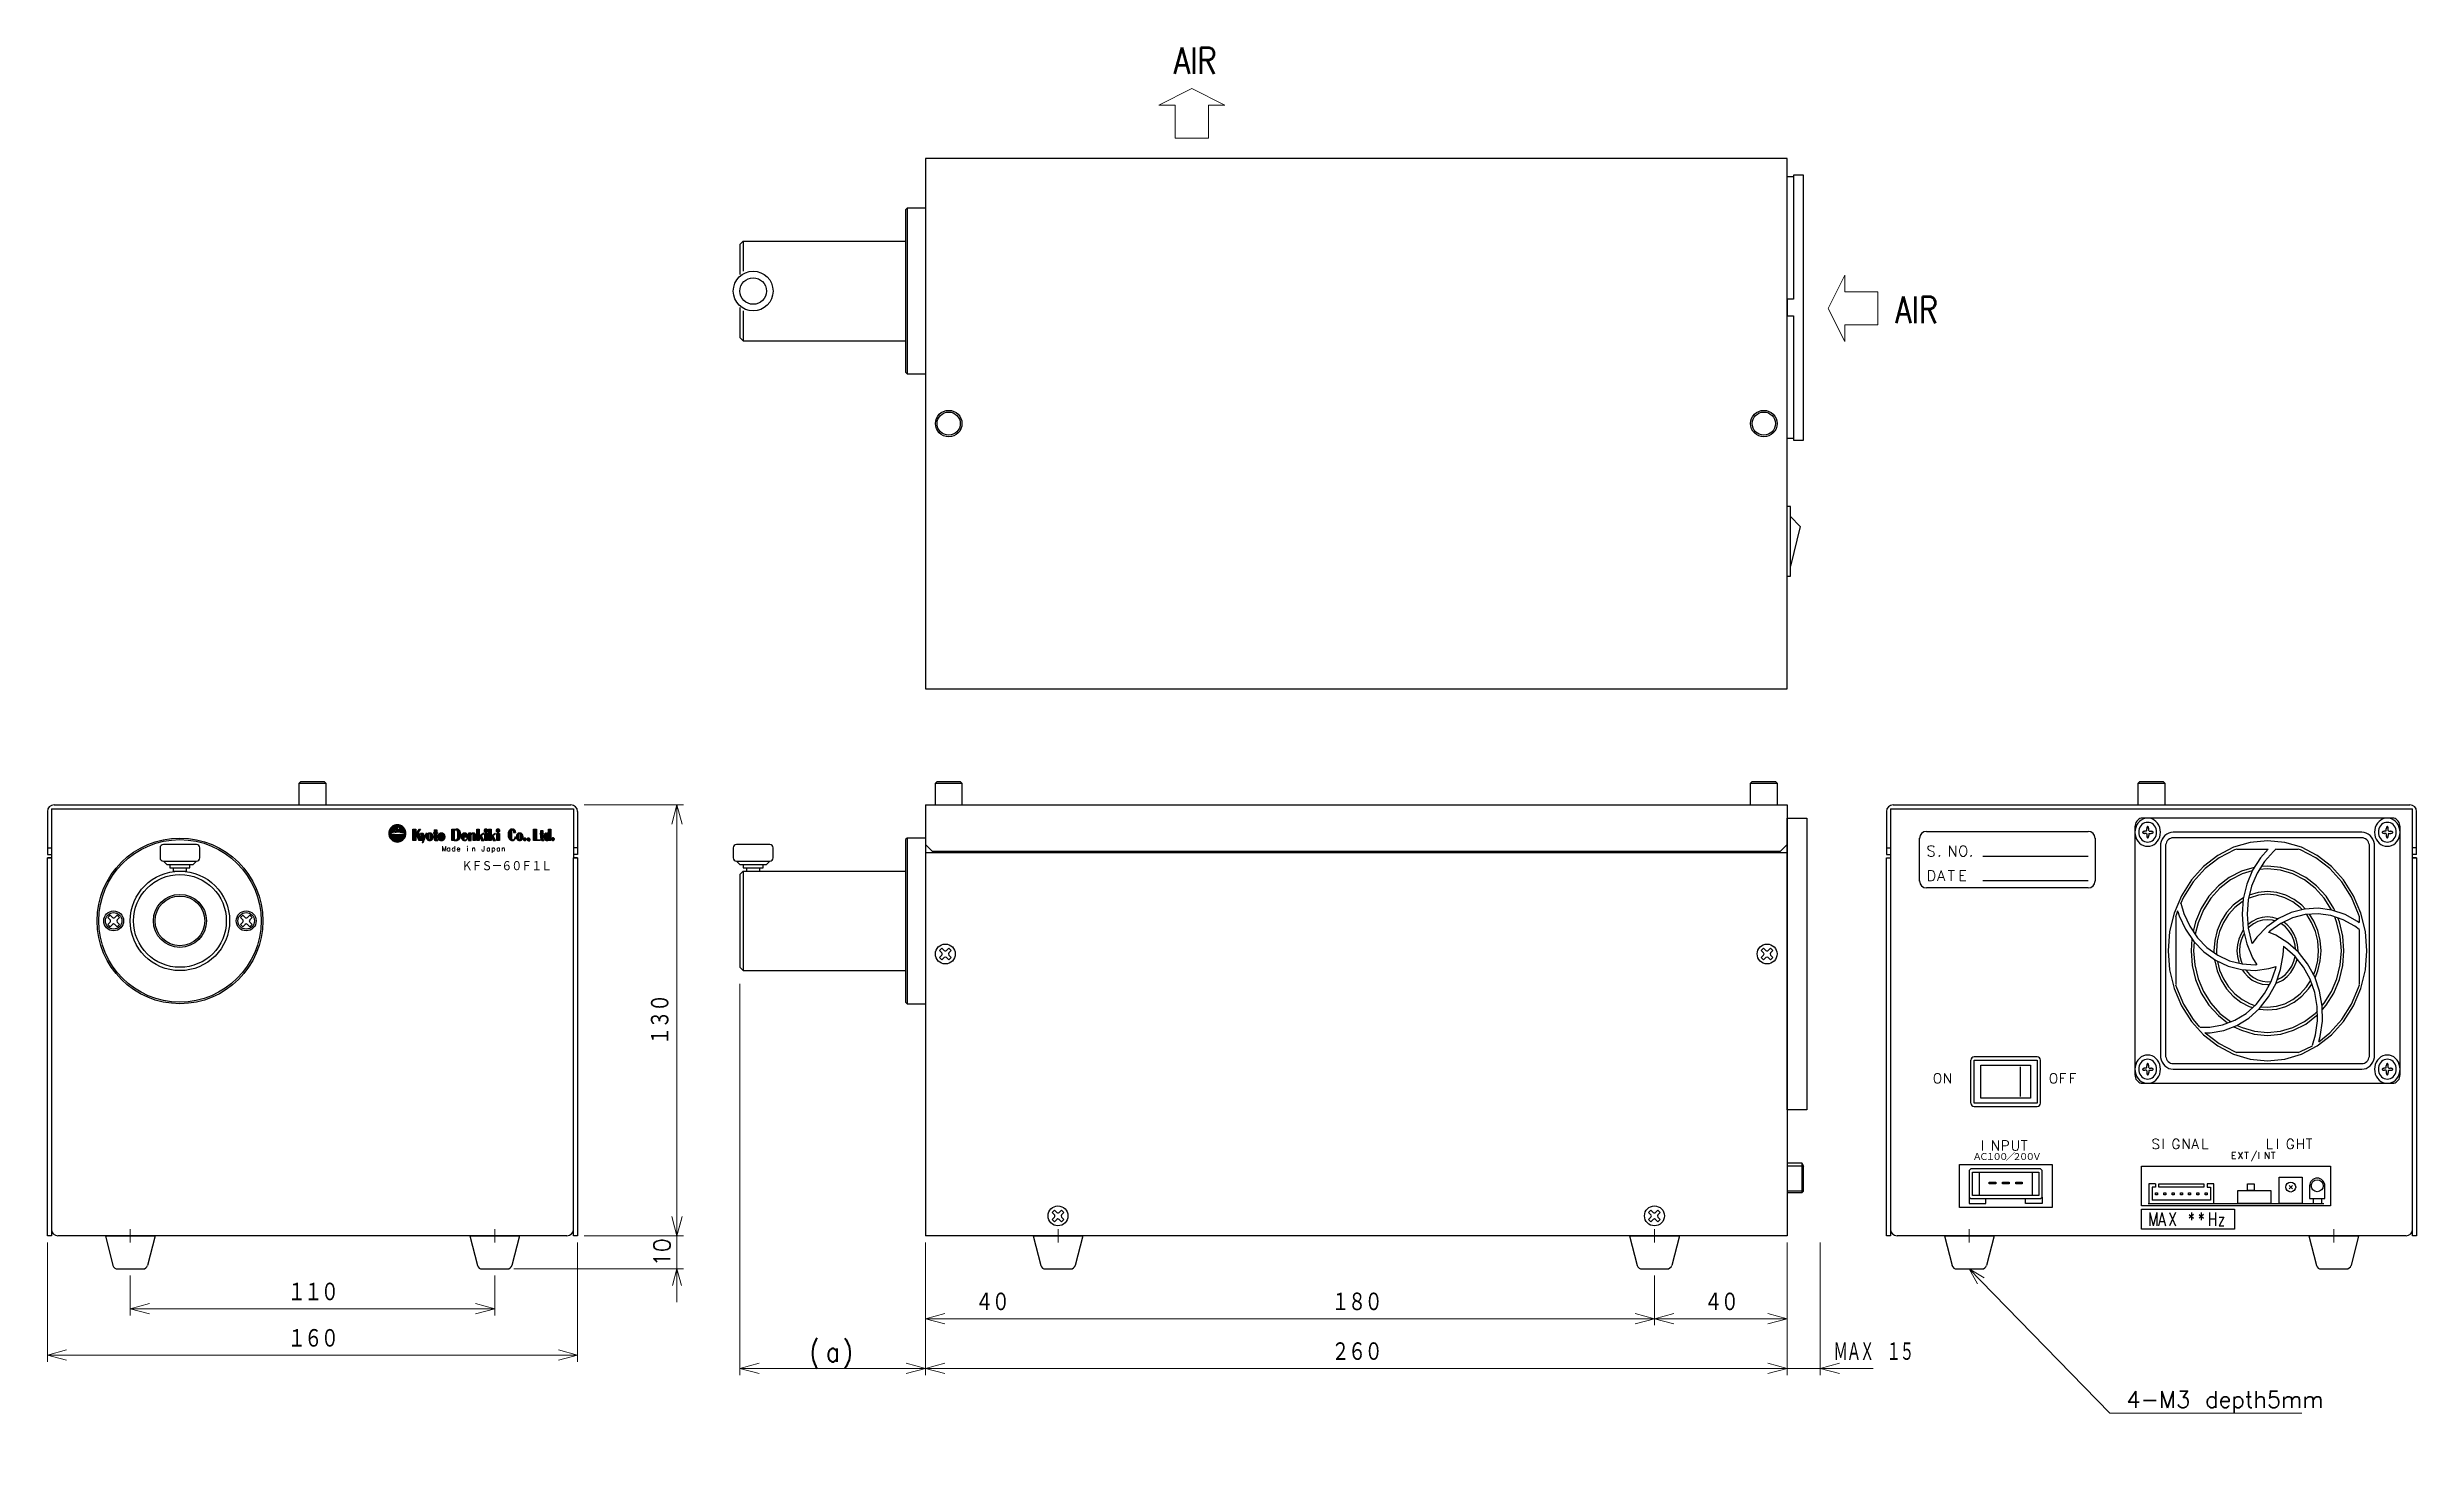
# Model space of a CAD drawing. Header units: millimetres. Extents: x 239 to 954, y 207 to 627.
import ezdxf
from ezdxf import colors
from ezdxf.entities.mleader import LeaderData, LeaderLine
from ezdxf.math import Vec2, Vec3

# ---------------------------------------------------------------- set-up
doc = ezdxf.new("R2010")
doc.units = ezdxf.units.MM
doc.layers.get('0').update_dxf_attribs({"lineweight": 30})
doc.layers.get('Defpoints').update_dxf_attribs({"lineweight": 9})
doc.layers.add('0 @ 2', color=7, linetype='Continuous', lineweight=30)
doc.layers.add('寸法', color=7, linetype='Continuous', lineweight=15)
doc.styles.add('BIGFONT', font='txt.shx', dxfattribs={"bigfont": 'bigfont'})
doc.styles.get("Standard").update_dxf_attribs({"font": 'txt', "bigfont": 'extfont2.shx'})
doc.dimstyles.new('KD-STD', dxfattribs={"dimscale": 0, "dimtxt": 2.5, "dimasz": 2.5, "dimexe": 1, "dimexo": 1, "dimgap": 1, "dimtad": 1, "dimdsep": 46, "dimtxsty": 'Standard', "dimblk": 'OPEN30', "dimcen": 0, "dimadec": 0, "dimazin": 0, "dimtfac": 1, "dimtmove": 0, "dimatfit": 3, "dimldrblk": 'OPEN30', "dimfxl": 1, "dimtolj": 1, "dimtzin": 0, "dimlwd": 15, "dimlwe": 15, "dimarcsym": 0})

# ---------------------------------------------------------------- blocks, each defined once
blk = doc.blocks.new('A$C21952419')
for p, q in [((265, 325.0037), (265, 165.0037)), ((525, 325.0037), (265, 325.0037)), ((525, 165.0037), (525, 325.0037)), ((259.5, 310.0037), (259, 309.5037)), ((259, 309.5037), (259, 260.5037)), ((259.5, 310.0037), (259.5, 260.0037)), ((265, 310.0037), (259.5, 310.0037)), ((265, 310.0037), (265, 260.0037)), ((210, 300.0037), (209, 299.0037)), ((209, 299.0037), (209, 290.0037)), ((210, 300.0037), (210, 291.0037)), ((210, 300.0037), (259, 300.0037)), ((209, 280.0037), (209, 271.0037)), ((210, 279.0037), (210, 270.0037)), ((209, 271.0037), (210, 270.0037)), ((210, 270.0037), (259, 270.0037)), ((259.5, 260.0037), (259, 260.5037)), ((259.5, 260.0037), (265, 260.0037)), ((527, 240.5037), (525, 240.5037)), ((526, 220.0037), (525, 220.0037)), ((526, 199.0037), (526, 220.0037)), ((526, 217.0037), (529, 214.0037)), ((529, 214.0037), (526, 202.0037)), ((525, 199.0037), (526, 199.0037)), ((265, 165.0037), (525, 165.0037)), ((76, 136.5), (76.5, 137)), ((76, 136.5), (84, 136.5)), ((76, 130), (76, 136.5)), ((76.5, 137), (83.5, 137)), ((83.5, 137), (84, 136.5)), ((84, 136.5), (84, 130)), ((268, 136.5), (268.5, 137)), ((268, 136.5), (276, 136.5)), ((268, 130), (268, 136.5)), ((268.5, 137), (275.5, 137)), ((275.5, 137), (276, 136.5)), ((276, 136.5), (276, 130)), ((514, 136.5), (514.5, 137)), ((514, 136.5), (522, 136.5)), ((514, 130), (514, 136.5)), ((514.5, 137), (521.5, 137)), ((521.5, 137), (522, 136.5)), ((522, 136.5), (522, 130)), ((631, 136.5), (631.5, 137)), ((631, 136.5), (639, 136.5)), ((631, 130), (631, 136.5)), ((631.5, 137), (638.5, 137)), ((638.5, 137), (639, 136.5)), ((639, 136.5), (639, 130)), ((1.2, 128.8), (158.8, 128.8)), ((1.2, 128.8), (1.2, 114)), ((2, 130), (158, 130)), ((158.8, 128.8), (158.8, 114)), ((265, 130), (525, 130)), ((265, 130), (265, 0)), ((525, 130), (525, -0.0038)), ((556.2, 128.8006), (556.2, 114)), ((556.2, 128.8), (713.8, 128.8)), ((557, 130), (713, 130)), ((713.8, 114), (713.8, 128.8)), ((0, 128), (0, 114.9985)), ((103.0739, 121.7674), (104.263, 121.7674)), ((103.0739, 121.6186), (103.4455, 121.6186)), ((103.1482, 122.0651), (104.5603, 122.0651)), ((103.1482, 121.9907), (104.4117, 121.9907)), ((103.1482, 121.9163), (104.4117, 121.9163)), ((103.1482, 121.8418), (104.3373, 121.8418)), ((103.1482, 121.693), (104.0401, 121.693)), ((103.2225, 122.2139), (104.7089, 122.2139)), ((103.2225, 122.1395), (104.6346, 122.1395)), ((103.2968, 122.3628), (104.8576, 122.3628)), ((103.2968, 122.2884), (104.7089, 122.2884)), ((103.3712, 122.6605), (105.2292, 122.6605)), ((103.3712, 122.586), (105.0806, 122.586)), ((103.3712, 122.5116), (105.0806, 122.5116)), ((103.3712, 122.4372), (104.8576, 122.4372)), ((103.5198, 122.8093), (105.4522, 122.8093)), ((103.5198, 122.7349), (105.3035, 122.7349)), ((103.5941, 122.9581), (105.6008, 122.9581)), ((103.5941, 122.8837), (105.5265, 122.8837)), ((103.7428, 123.107), (105.6008, 123.107)), ((103.7428, 123.0326), (105.6008, 123.0326)), ((103.8914, 123.2558), (105.7494, 123.2558)), ((103.8914, 123.1814), (105.6751, 123.1814)), ((104.0401, 123.4046), (107.1616, 123.4046)), ((104.0401, 123.3302), (106.1211, 123.3302)), ((104.263, 123.5535), (107.0129, 123.5535)), ((104.263, 123.4791), (107.0129, 123.4791)), ((104.4117, 123.6279), (106.7899, 123.6279)), ((104.5603, 123.7023), (106.6413, 123.7023)), ((104.7833, 123.7767), (106.4927, 123.7767)), ((104.9319, 123.8512), (106.2697, 123.8512)), ((104.9319, 121.8418), (106.8643, 121.8418)), ((104.9319, 121.7674), (105.3035, 121.7674)), ((105.0062, 121.9163), (106.9386, 121.9163)), ((105.0806, 121.9907), (106.9386, 121.9907)), ((105.1549, 122.0651), (107.0129, 122.0651)), ((105.2292, 122.1395), (107.0129, 122.1395)), ((105.3035, 123.9256), (106.0467, 123.9256)), ((105.3035, 122.2139), (107.0872, 122.2139)), ((105.4522, 122.2884), (107.0872, 122.2884)), ((105.5265, 122.3628), (107.0872, 122.3628)), ((105.6008, 122.4372), (107.0872, 122.4372)), ((105.7494, 122.5116), (105.8238, 122.5116)), ((106.1211, 123.3302), (107.1616, 123.3302)), ((106.1954, 123.2558), (106.4183, 123.2558)), ((106.1954, 122.5116), (107.1616, 122.5116)), ((106.2697, 122.586), (107.1616, 122.586)), ((106.344, 122.7349), (107.0872, 122.7349)), ((106.344, 122.6605), (107.1616, 122.6605)), ((106.4183, 122.8093), (107.0872, 122.8093)), ((106.4183, 121.7674), (106.7899, 121.7674)), ((106.4927, 122.8837), (106.9386, 122.8837)), ((107.0129, 123.2558), (107.3102, 123.2558)), ((107.1616, 123.0326), (107.4588, 123.0326)), ((107.2359, 123.107), (107.4588, 123.107)), ((107.3102, 122.9581), (107.5332, 122.9581)), ((107.3102, 121.7674), (108.1277, 121.7674)), ((107.3102, 121.693), (108.0534, 121.693)), ((107.3845, 121.9163), (108.0534, 121.9163)), ((107.3845, 121.8418), (108.0534, 121.8418)), ((107.4588, 122.8093), (107.6818, 122.8093)), ((107.4588, 122.2139), (107.9791, 122.2139)), ((107.4588, 122.0651), (107.9791, 122.0651)), ((107.4588, 121.9907), (107.9791, 121.9907)), ((107.5332, 122.7349), (107.7561, 122.7349)), ((107.5332, 122.6605), (107.7561, 122.6605)), ((107.5332, 122.5116), (107.8304, 122.5116)), ((107.5332, 122.3628), (107.9048, 122.3628)), ((107.5332, 122.2884), (107.9048, 122.2884)), ((107.5332, 122.1395), (107.9791, 122.1395)), ((107.6075, 122.586), (107.7561, 122.586)), ((107.6075, 122.4372), (107.8304, 122.4372)), ((107.6075, 121.6186), (108.1277, 121.6186)), ((110.2917, 122.6979), (111.1778, 122.6979)), ((110.2917, 119.2456), (110.2917, 122.6979)), ((110.4025, 122.6979), (110.4025, 119.2456)), ((110.5132, 122.6979), (110.5132, 119.2456)), ((110.624, 122.6979), (110.624, 119.2456)), ((110.7347, 122.6979), (110.7347, 119.2456)), ((110.8455, 122.6979), (110.8455, 119.2456)), ((110.9562, 122.6979), (110.9562, 119.2456)), ((111.067, 122.6979), (111.067, 119.2456)), ((111.1778, 122.6979), (111.1778, 119.2456)), ((111.1778, 121.2694), (112.2853, 122.6979)), ((111.51, 121.6265), (111.9531, 121.6265)), ((111.5543, 121.7455), (111.6208, 121.7455)), ((112.6176, 122.6979), (111.6208, 121.3884)), ((111.6208, 121.7455), (111.8423, 121.7455)), ((111.6429, 121.8646), (111.7316, 121.8646)), ((111.7316, 121.9836), (111.8645, 121.9836)), ((111.7316, 121.8646), (111.9531, 121.8646)), ((111.8423, 122.1027), (111.9531, 122.1027)), ((111.8423, 121.9836), (112.0638, 121.9836)), ((111.8423, 121.7455), (111.9309, 121.7455)), ((111.9531, 121.7455), (111.9309, 121.7932)), ((111.9531, 122.2217), (112.1746, 122.2217)), ((111.9531, 122.1027), (112.1746, 122.1027)), ((113.0607, 119.2456), (111.9531, 121.7455)), ((112.0195, 122.3408), (112.0638, 122.3408)), ((112.0638, 122.3408), (112.2853, 122.3408)), ((112.1081, 122.4598), (112.1746, 122.4598)), ((112.1746, 122.4598), (112.3961, 122.4598)), ((112.1746, 122.2217), (112.241, 122.2217)), ((112.1967, 122.5789), (112.2853, 122.5789)), ((112.2853, 122.6979), (112.6176, 122.6979)), ((112.2853, 122.5789), (112.5069, 122.5789)), ((112.2853, 122.3408), (112.3296, 122.3408)), ((116.4942, 121.6265), (116.7157, 121.6265)), ((116.4942, 121.6265), (116.4942, 121.3884)), ((116.7157, 122.4598), (117.491, 122.4598)), ((116.7157, 122.4598), (116.7157, 120.0789)), ((116.7157, 122.3408), (117.491, 122.3408)), ((116.7157, 122.2217), (117.491, 122.2217)), ((116.7157, 122.1027), (117.491, 122.1027)), ((116.7157, 121.9836), (117.491, 121.9836)), ((116.7157, 121.8646), (117.491, 121.8646)), ((116.7157, 121.7455), (117.491, 121.7455)), ((116.7157, 121.6265), (117.491, 121.6265)), ((117.491, 122.4598), (117.491, 120.0789)), ((117.491, 121.6265), (117.7125, 121.6265)), ((117.7125, 121.6265), (117.7125, 121.3884)), ((122.0321, 122.6979), (122.8074, 122.6979)), ((122.0321, 119.2456), (122.0321, 122.6979)), ((122.1428, 122.6979), (122.1428, 119.2456)), ((122.2536, 122.6979), (122.2536, 119.2456)), ((122.3643, 122.6979), (122.3643, 119.2456)), ((122.4751, 122.6979), (122.4751, 119.2456)), ((122.5858, 122.6979), (122.5858, 119.2456)), ((122.6966, 122.6979), (122.6966, 119.2456)), ((122.8074, 122.6979), (122.8074, 119.2456)), ((122.8074, 122.6979), (123.3611, 122.6979)), ((122.8074, 122.4598), (123.0289, 122.4598)), ((122.9181, 122.6979), (122.9181, 122.4598)), ((123.0289, 122.6979), (123.0289, 122.4598)), ((123.0289, 122.4598), (123.3611, 122.4598)), ((123.1396, 122.6979), (123.1396, 122.4598)), ((123.2504, 122.6979), (123.2504, 122.4598)), ((123.339, 122.6979), (123.3833, 122.6979)), ((123.3611, 122.6979), (123.3611, 122.4598)), ((123.3833, 122.6979), (123.4055, 122.6979)), ((123.4719, 122.6979), (123.4719, 122.4598)), ((123.5827, 122.6503), (123.5827, 122.4122)), ((123.6934, 122.5789), (123.6934, 122.3408)), ((123.8042, 122.5789), (123.8042, 122.1027)), ((123.8042, 121.9836), (123.8042, 120.0789)), ((123.9149, 122.5789), (123.9149, 119.3646)), ((124.0257, 122.5074), (124.0257, 119.4122)), ((124.1365, 122.4598), (124.1365, 119.4837)), ((124.2472, 122.3408), (124.2472, 119.6027)), ((124.358, 122.2217), (124.358, 119.7218)), ((124.4687, 122.0789), (124.4687, 121.9836)), ((124.4687, 121.9836), (124.4687, 119.8408)), ((124.5795, 121.7455), (124.5795, 120.1979)), ((129.5636, 122.6979), (130.3389, 122.6979)), ((129.5636, 119.2456), (129.5636, 122.6979)), ((129.6744, 122.6979), (129.6744, 119.2456)), ((129.7851, 122.6979), (129.7851, 119.2456)), ((129.8959, 122.6979), (129.8959, 119.2456)), ((130.0066, 122.6979), (130.0066, 119.2456)), ((130.1174, 122.6979), (130.1174, 119.2456)), ((130.1174, 122.6979), (130.1174, 119.2456)), ((130.2281, 122.6979), (130.2281, 119.2456)), ((130.3389, 122.6979), (130.3389, 119.2456)), ((131.8895, 122.4598), (131.8895, 121.9836)), ((132.0003, 122.5789), (132.0003, 121.8646)), ((132.111, 122.5789), (132.111, 121.8646)), ((132.2218, 122.5789), (132.2218, 121.8646)), ((132.3325, 122.6979), (132.3325, 121.7455)), ((132.4433, 122.5789), (132.4433, 121.8646)), ((132.5541, 122.5789), (132.5541, 121.8646)), ((132.6648, 122.4598), (132.6648, 121.9836)), ((132.7756, 122.3408), (132.7756, 122.1027)), ((133.1079, 122.6979), (133.8832, 122.6979)), ((133.1079, 119.2456), (133.1079, 122.6979)), ((133.2186, 122.6979), (133.2186, 119.2456)), ((133.3294, 122.6979), (133.3294, 119.2456)), ((133.4401, 122.6979), (133.4401, 119.2456)), ((133.5509, 122.6979), (133.5509, 119.2456)), ((133.6616, 122.6979), (133.6616, 119.2456)), ((133.7724, 122.6979), (133.7724, 119.2456)), ((133.8832, 122.6979), (133.8832, 119.2456)), ((135.5445, 122.4598), (135.5445, 121.9836)), ((135.6553, 122.5789), (135.6553, 121.8646)), ((135.766, 122.5789), (135.766, 121.8646)), ((135.8768, 122.5789), (135.8768, 121.8646)), ((135.9876, 122.6979), (135.9876, 121.7455)), ((136.0983, 122.5789), (136.0983, 121.8646)), ((136.2091, 122.5789), (136.2091, 121.8646)), ((136.3198, 122.4598), (136.3198, 121.9836)), ((136.4306, 122.4598), (136.4306, 121.9836)), ((139.1995, 121.7455), (139.1995, 120.0789)), ((139.3103, 121.9836), (139.3103, 119.9598)), ((139.4211, 122.2217), (139.4211, 119.7218)), ((139.5318, 122.3408), (139.5318, 119.6027)), ((139.6426, 122.3408), (139.6426, 119.6027)), ((139.7533, 122.4598), (139.7533, 119.4837)), ((139.8641, 122.5789), (139.8641, 119.3646)), ((139.9749, 122.5789), (139.9749, 119.3646)), ((140.0978, 122.1741), (140.0758, 121.7455)), ((140.0758, 121.7455), (140.0758, 120.0789)), ((140.0856, 122.5789), (140.0856, 122.3408)), ((140.1964, 122.6503), (140.1964, 122.4598)), ((140.2952, 122.6979), (140.4049, 122.6979)), ((140.3293, 122.6503), (140.3293, 122.5074)), ((140.4622, 122.6503), (140.4622, 122.4598)), ((140.5951, 122.6027), (140.5951, 122.4122)), ((140.6242, 122.1741), (140.6242, 121.7455)), ((140.6242, 121.7455), (140.6242, 121.6265)), ((140.6242, 121.6265), (141.2822, 121.6265)), ((140.7502, 122.5789), (140.7502, 121.6265)), ((140.8609, 122.4598), (140.8609, 121.6265)), ((140.9717, 122.3408), (140.9717, 121.6265)), ((141.0824, 122.2217), (141.0824, 121.6265)), ((141.1932, 122.1027), (141.1932, 121.6265)), ((141.2822, 121.7455), (141.2822, 121.6265)), ((146.7311, 122.6979), (147.6172, 122.6979)), ((146.7311, 119.2456), (146.7311, 122.6979)), ((146.8419, 122.6979), (146.8419, 119.2456)), ((146.9526, 122.6979), (146.9526, 119.2456)), ((147.0634, 122.6979), (147.0634, 119.2456)), ((147.1741, 122.6979), (147.1741, 119.2456)), ((147.2849, 122.6979), (147.2849, 119.2456)), ((147.3956, 122.6979), (147.3956, 119.2456)), ((147.5064, 122.6979), (147.5064, 119.2456)), ((147.6172, 122.6979), (147.6172, 119.2456)), ((148.9463, 122.2217), (149.5, 122.2217)), ((148.9463, 119.9598), (148.9463, 122.2217)), ((149.057, 122.2217), (149.057, 119.6027)), ((149.1678, 122.2217), (149.1678, 119.6027)), ((149.2785, 122.2217), (149.2785, 119.6027)), ((149.3893, 122.2217), (149.3893, 119.6027)), ((149.5, 122.2217), (149.5, 119.9598)), ((151.2722, 122.6979), (151.9367, 122.6979)), ((151.2722, 119.2456), (151.2722, 122.6979)), ((151.3829, 122.6979), (151.3829, 119.2456)), ((151.4937, 122.6979), (151.4937, 119.2456)), ((151.6044, 122.6979), (151.6044, 119.2456)), ((151.7152, 122.6979), (151.7152, 119.2456)), ((151.826, 122.6979), (151.826, 119.2456)), ((151.9367, 122.6979), (151.9367, 119.2456)), ((160, 128), (160, 115)), ((525, 126), (531, 126)), ((525, 38), (525, 126)), ((531, 126), (531, 38)), ((555, 128), (555, 115)), ((567.12, 122), (615.88, 122)), ((630, 123.4468), (630, 48.5532)), ((707.6923, 126), (632.3077, 126)), ((633.4992, 122.0197), (632.9886, 122.0197)), ((633.3846, 122.0851), (633.5385, 122.2553)), ((633.5385, 122.2553), (633.5385, 122.7659)), ((634.3077, 122.0851), (634.1538, 122.2553)), ((634.1539, 122.2553), (634.1539, 122.7659)), ((634.3077, 122.0197), (634.8183, 122.0197)), ((698.4615, 121.7447), (641.5385, 121.7447)), ((705.8069, 122.0197), (705.2963, 122.0197)), ((705.6923, 122.0851), (705.8462, 122.2553)), ((705.8462, 122.2553), (705.8462, 122.7659)), ((706.6154, 122.0851), (706.4615, 122.2553)), ((706.4616, 122.2553), (706.4616, 122.7659)), ((706.6154, 122.0197), (707.126, 122.0197)), ((710, 48.5532), (710, 123.4468)), ((715, 115), (715, 128)), ((0, 117), (1.2, 117)), ((0, 115), (1.2, 115)), ((34, 117), (34, 114)), ((45, 118), (35, 118)), ((46, 114), (46, 117)), ((103.0739, 121.1721), (103.7428, 121.1721)), ((103.1482, 121.0977), (103.8914, 121.0977)), ((103.1482, 121.0232), (103.8171, 121.0232)), ((103.1482, 120.9488), (103.7428, 120.9488)), ((103.1482, 120.8744), (103.8171, 120.8744)), ((103.1482, 120.8), (103.6684, 120.8)), ((103.1482, 120.7256), (103.7428, 120.7256)), ((103.2225, 120.6511), (103.5941, 120.6511)), ((103.2225, 120.5767), (103.6684, 120.5767)), ((103.2225, 120.5023), (103.5941, 120.5023)), ((103.2968, 120.4279), (103.6684, 120.4279)), ((103.2968, 120.3535), (103.5941, 120.3535)), ((103.3712, 120.279), (103.6684, 120.279)), ((103.4455, 120.2046), (103.6684, 120.2046)), ((103.4455, 120.1302), (103.6684, 120.1302)), ((103.4455, 120.0558), (103.6684, 120.0558)), ((103.5198, 119.9814), (103.8171, 119.9814)), ((103.5941, 119.9069), (103.8171, 119.9069)), ((103.5941, 119.8325), (104.0401, 119.8325)), ((103.6684, 119.7581), (104.1144, 119.7581)), ((103.7428, 119.6837), (104.1887, 119.6837)), ((103.8914, 119.6093), (104.263, 119.6093)), ((103.8914, 119.5348), (107.3102, 119.5348)), ((104.0401, 120.279), (105.4522, 120.279)), ((104.0401, 120.2046), (105.3035, 120.2046)), ((104.0401, 120.1302), (105.1549, 120.1302)), ((104.0401, 119.4604), (107.2359, 119.4604)), ((104.0401, 119.386), (107.1616, 119.386)), ((104.1144, 120.5767), (105.8238, 120.5767)), ((104.1144, 120.5023), (105.7494, 120.5023)), ((104.1144, 120.4279), (105.6008, 120.4279)), ((104.1144, 120.3535), (105.5265, 120.3535)), ((104.1144, 120.0558), (105.0806, 120.0558)), ((104.1144, 119.9814), (104.9319, 119.9814)), ((104.1887, 120.7256), (105.9724, 120.7256)), ((104.1887, 120.6511), (105.8981, 120.6511)), ((104.1887, 119.3116), (107.0129, 119.3116)), ((104.263, 120.9488), (106.1954, 120.9488)), ((104.263, 120.8744), (106.1211, 120.8744)), ((104.263, 120.8), (106.0467, 120.8)), ((104.263, 119.9069), (104.7089, 119.9069)), ((104.263, 119.2372), (106.9386, 119.2372)), ((104.3373, 121.0232), (105.0806, 121.0232)), ((104.4117, 119.1628), (106.8643, 119.1628)), ((104.5603, 119.0883), (106.7156, 119.0883)), ((104.7089, 119.0139), (106.4927, 119.0139)), ((104.9319, 118.9395), (106.2697, 118.9395)), ((105.0062, 119.6093), (107.3845, 119.6093)), ((105.2292, 119.6837), (107.4588, 119.6837)), ((105.3778, 119.7581), (107.5332, 119.7581)), ((105.3778, 118.8651), (105.9724, 118.8651)), ((105.5265, 119.8325), (107.6075, 119.8325)), ((105.6008, 121.0232), (106.2697, 121.0232)), ((105.6751, 119.9069), (107.6818, 119.9069)), ((105.7494, 119.9814), (107.6818, 119.9814)), ((105.8981, 120.1302), (107.7561, 120.1302)), ((105.8981, 120.0558), (107.7561, 120.0558)), ((106.0467, 120.2046), (107.8304, 120.2046)), ((106.1211, 120.279), (107.9048, 120.279)), ((106.1954, 120.3535), (107.9048, 120.3535)), ((106.2697, 120.4279), (107.9791, 120.4279)), ((106.344, 120.5023), (107.9791, 120.5023)), ((106.4183, 120.5767), (108.0534, 120.5767)), ((106.4927, 120.6511), (108.0534, 120.6511)), ((106.567, 120.7256), (108.0534, 120.7256)), ((106.6413, 120.8), (108.0534, 120.8)), ((106.7156, 120.8744), (108.0534, 120.8744)), ((106.7899, 120.9488), (108.1277, 120.9488)), ((106.8643, 121.0232), (108.1277, 121.0232)), ((107.0872, 121.0977), (108.0534, 121.0977)), ((107.8304, 121.1721), (108.1277, 121.1721)), ((111.1778, 119.2456), (110.2917, 119.2456)), ((111.1778, 121.3884), (112.0638, 119.2456)), ((111.2442, 121.2694), (111.3107, 121.2694)), ((111.2885, 121.3884), (112.0638, 121.3884)), ((111.2885, 121.2694), (112.0638, 121.2694)), ((111.2885, 121.1503), (111.3993, 121.1503)), ((111.3328, 121.0313), (111.3993, 121.0313)), ((111.355, 121.5074), (112.0195, 121.5074)), ((111.3993, 121.1503), (112.1746, 121.1503)), ((111.3993, 121.0313), (112.1746, 121.0313)), ((111.3993, 120.9122), (112.2853, 120.9122)), ((111.4436, 120.7932), (112.3296, 120.7932)), ((111.51, 120.6741), (112.3961, 120.6741)), ((111.5765, 120.5551), (112.4626, 120.5551)), ((111.6208, 120.436), (112.5069, 120.436)), ((111.6651, 120.317), (112.5512, 120.317)), ((111.7316, 120.1979), (112.6176, 120.1979)), ((111.7316, 120.0789), (112.6176, 120.0789)), ((111.8423, 119.9598), (112.7284, 119.9598)), ((111.8423, 119.8408), (112.7284, 119.8408)), ((111.9531, 119.7218), (112.8391, 119.7218)), ((111.9531, 119.6027), (112.8391, 119.6027)), ((111.9531, 119.4837), (112.8391, 119.4837)), ((112.0638, 121.2694), (112.1081, 121.2694)), ((112.0638, 119.3646), (112.9499, 119.3646)), ((113.0607, 119.2456), (112.0638, 119.2456)), ((112.1746, 121.0313), (112.2189, 121.0313)), ((112.6176, 121.5074), (113.3929, 119.2456)), ((112.6176, 121.5074), (113.3929, 121.5074)), ((112.7284, 121.3884), (113.3929, 121.3884)), ((112.7284, 121.2694), (113.3929, 121.2694)), ((112.7284, 121.1503), (113.3929, 121.1503)), ((112.8391, 121.0313), (113.5037, 121.0313)), ((112.8391, 120.9122), (113.5037, 120.9122)), ((112.9499, 120.7932), (113.6144, 120.7932)), ((112.9499, 120.6741), (113.6144, 120.6741)), ((112.9499, 120.5551), (113.6144, 120.5551)), ((114.279, 121.5074), (113.0607, 118.5313)), ((113.0607, 120.436), (113.7252, 120.436)), ((113.0607, 120.317), (113.7252, 120.317)), ((113.0607, 120.1979), (113.7252, 120.1979)), ((113.2822, 118.5313), (113.0607, 118.5313)), ((114.3897, 121.5074), (113.1714, 118.5313)), ((113.1714, 120.0789), (113.836, 120.0789)), ((113.1714, 119.9598), (113.836, 119.9598)), ((114.5005, 121.5074), (113.2822, 118.5313)), ((113.2822, 119.8408), (113.6144, 119.8408)), ((113.2822, 119.7218), (113.5037, 119.7218)), ((113.2822, 119.6027), (113.3929, 119.6027)), ((113.3929, 121.5074), (113.7252, 120.6741)), ((113.3929, 119.6027), (113.5037, 119.6027)), ((113.3929, 119.4837), (113.5037, 119.4837)), ((113.7252, 120.6741), (113.836, 120.436)), ((114.279, 121.5074), (114.5005, 121.5074)), ((114.3897, 120.436), (114.3897, 120.1979)), ((114.5005, 121.0313), (114.5005, 119.8408)), ((114.6113, 121.1503), (114.6113, 119.6027)), ((114.722, 121.2694), (114.722, 119.4837)), ((114.8328, 121.3884), (114.8328, 119.3646)), ((114.9435, 121.3884), (114.9435, 119.3646)), ((115.0543, 121.3884), (115.0543, 119.3646)), ((115.0543, 121.3884), (115.7188, 121.3884)), ((115.165, 121.5074), (115.2757, 121.5074)), ((115.165, 121.1503), (115.165, 119.6026)), ((115.165, 119.2455), (115.2757, 119.2455)), ((115.1651, 119.3646), (115.6081, 119.3646)), ((115.4973, 119.2455), (115.608, 119.2455)), ((115.608, 121.1503), (115.608, 119.6026)), ((115.7188, 121.3884), (115.7188, 119.3646)), ((115.8296, 121.3884), (115.8296, 119.3646)), ((115.9404, 121.3884), (115.9404, 119.3646)), ((116.0511, 121.2694), (116.0511, 119.4837)), ((116.1619, 121.1503), (116.1619, 119.6027)), ((116.2726, 120.9122), (116.2726, 119.8408)), ((116.3833, 120.555), (116.3833, 120.1979)), ((116.4942, 121.5074), (116.7157, 121.5074)), ((116.4942, 121.3884), (116.7157, 121.3884)), ((116.7157, 121.5074), (117.491, 121.5074)), ((116.7157, 121.3884), (117.491, 121.3884)), ((116.7157, 121.2694), (117.491, 121.2694)), ((116.7157, 121.1503), (117.491, 121.1503)), ((116.7157, 121.0313), (117.491, 121.0313)), ((116.7157, 120.9122), (117.491, 120.9122)), ((116.7157, 120.7932), (117.491, 120.7932)), ((116.7157, 120.6741), (117.491, 120.6741)), ((116.7157, 120.5551), (117.491, 120.5551)), ((116.7157, 120.436), (117.491, 120.436)), ((116.7157, 120.317), (117.491, 120.317)), ((116.7157, 120.1979), (117.491, 120.1979)), ((116.7157, 120.0789), (116.7157, 119.7218)), ((116.7157, 120.0789), (117.491, 120.0789)), ((116.7157, 119.9598), (117.491, 119.9598)), ((116.7157, 119.8408), (117.491, 119.8408)), ((116.7157, 119.7218), (117.491, 119.7218)), ((116.7157, 119.6027), (117.491, 119.6027)), ((116.8264, 119.4837), (117.6017, 119.4837)), ((116.9372, 119.3646), (117.7125, 119.3646)), ((117.1587, 119.2456), (117.8232, 119.2456)), ((117.491, 121.5074), (117.7125, 121.5074)), ((117.7125, 121.3884), (117.491, 121.3884)), ((117.491, 120.0789), (117.491, 119.8408)), ((117.8232, 119.4837), (117.8232, 119.2456)), ((117.934, 120.436), (117.934, 120.1979)), ((118.0448, 120.9122), (118.0448, 119.8408)), ((118.1555, 121.1503), (118.1555, 119.6027)), ((118.2663, 121.2694), (118.2663, 119.4837)), ((118.377, 121.3884), (118.377, 119.3646)), ((118.4878, 121.3884), (118.4878, 119.3646)), ((118.5986, 121.3884), (119.2631, 121.3884)), ((118.5986, 121.3884), (118.5986, 119.3646)), ((118.5986, 119.3646), (119.2631, 119.3646)), ((118.7093, 121.5074), (118.82, 121.5074)), ((118.7093, 121.1503), (118.7093, 119.6026)), ((118.7093, 119.2455), (118.82, 119.2455)), ((119.0416, 119.2455), (119.1523, 119.2455)), ((119.1523, 121.1503), (119.1523, 119.6026)), ((119.2631, 121.3884), (119.2631, 119.3646)), ((119.3739, 121.3884), (119.3739, 121.2694)), ((119.3739, 121.2694), (119.3739, 119.3646)), ((119.4846, 121.3884), (119.4846, 119.3646)), ((119.5954, 121.2694), (119.5954, 119.4837)), ((119.7061, 121.1503), (119.7061, 119.6027)), ((119.8169, 120.9122), (119.8169, 119.7218)), ((119.9276, 120.555), (119.9276, 120.1979)), ((122.8074, 119.2456), (122.0321, 119.2456)), ((122.8074, 119.4837), (123.0289, 119.4837)), ((122.8074, 119.2456), (123.3611, 119.2456)), ((122.9181, 119.4837), (122.9181, 119.2456)), ((123.0289, 119.4837), (123.3611, 119.4837)), ((123.0289, 119.4837), (123.0289, 119.2456)), ((123.1396, 119.4837), (123.1396, 119.2456)), ((123.2504, 119.4837), (123.2504, 119.2456)), ((123.3611, 119.4837), (123.3611, 119.2456)), ((123.3611, 119.2456), (123.4719, 119.2456)), ((123.4719, 119.4837), (123.4719, 119.2456)), ((123.5827, 119.4837), (123.5827, 119.3646)), ((123.5827, 119.3646), (123.5827, 119.2694)), ((123.6934, 119.6027), (123.6934, 119.3646)), ((123.8042, 120.0789), (123.8042, 119.9598)), ((123.8042, 119.7932), (123.8042, 119.317)), ((124.6902, 121.3884), (124.6902, 121.2694)), ((124.6902, 121.2694), (124.6902, 120.6741)), ((124.9561, 120.436), (124.9561, 120.1979)), ((125.0225, 120.9122), (125.0225, 119.8408)), ((125.1333, 121.1503), (125.1333, 119.6027)), ((125.244, 121.2694), (125.244, 119.4837)), ((125.3548, 121.2694), (125.3548, 119.4837)), ((125.4656, 121.3884), (125.4656, 119.3646)), ((125.5763, 121.3884), (125.5763, 119.3646)), ((125.6969, 121.5074), (125.8028, 121.5074)), ((125.6969, 121.1503), (125.6969, 119.6026)), ((125.6969, 120.555), (126.1203, 120.555)), ((125.6969, 120.3169), (126.8611, 120.3169)), ((125.6969, 119.2455), (125.8028, 119.2455)), ((125.7092, 121.4598), (125.7092, 121.317)), ((125.7092, 119.4122), (125.7092, 119.317)), ((125.7978, 120.5551), (125.7978, 120.317)), ((125.7978, 119.3646), (125.7978, 119.2694)), ((125.8421, 121.4598), (125.8421, 121.4122)), ((125.8864, 119.3646), (125.8864, 119.2218)), ((125.9086, 120.5551), (125.9086, 120.317)), ((125.9307, 121.4598), (125.9307, 121.4122)), ((126.0144, 119.2455), (126.1203, 119.2455)), ((126.0193, 121.4598), (126.0193, 121.4122)), ((126.0193, 120.5551), (126.0193, 120.317)), ((126.0193, 119.3646), (126.0193, 119.2694)), ((126.1079, 119.3646), (126.1079, 119.2694)), ((126.1203, 121.1503), (126.1203, 120.555)), ((126.1301, 121.3884), (126.1301, 121.2694)), ((126.1301, 120.5551), (126.1301, 120.317)), ((126.1523, 121.2694), (126.1523, 120.5551)), ((126.1966, 119.4122), (126.1966, 119.2694)), ((126.2409, 121.3884), (126.2409, 120.317)), ((126.2852, 119.4599), (126.2852, 119.317)), ((126.3516, 121.3884), (126.3516, 120.317)), ((126.3738, 119.5075), (126.3738, 119.3646)), ((126.4624, 121.2694), (126.4624, 120.317)), ((126.4624, 119.6027), (126.4624, 119.4599)), ((126.551, 119.6979), (126.551, 119.5551)), ((126.5731, 121.1503), (126.5731, 120.317)), ((126.6396, 119.8408), (126.6396, 119.6027)), ((126.8188, 119.7931), (126.6494, 119.6026)), ((126.6839, 121.0313), (126.6839, 120.317)), ((126.6918, 120.0788), (126.6918, 119.936)), ((126.6918, 120.0788), (126.7764, 120.0788)), ((126.7282, 120.0789), (126.7282, 119.7456)), ((126.7553, 120.0788), (126.8611, 120.0788)), ((126.7946, 120.7932), (126.7946, 120.317)), ((126.8168, 120.0789), (126.8168, 119.8408)), ((126.8611, 119.936), (126.8188, 119.7931)), ((126.8611, 120.555), (126.8611, 120.3169)), ((126.8611, 120.0788), (126.8611, 120.0312)), ((126.8611, 120.0312), (126.8611, 119.936)), ((127.1269, 121.5074), (127.1269, 119.2455)), ((127.7914, 121.5074), (127.1269, 121.5074)), ((127.1269, 119.2455), (127.9022, 119.2455)), ((127.2377, 121.5074), (127.2377, 119.2456)), ((127.3484, 121.5074), (127.3484, 119.2456)), ((127.4592, 121.5074), (127.4592, 119.2456)), ((127.57, 121.5074), (127.57, 119.2456)), ((127.6807, 121.5074), (127.6807, 119.2456)), ((127.9022, 121.3884), (127.7914, 121.5074)), ((127.7915, 121.5074), (127.7915, 119.2456)), ((127.9022, 119.2455), (127.9022, 121.3884)), ((127.9022, 121.2455), (127.9244, 121.2694)), ((127.9244, 121.0551), (127.9022, 120.9598)), ((127.9687, 121.2932), (127.9687, 121.1979)), ((128.013, 121.3408), (128.013, 121.2694)), ((128.0573, 121.3646), (128.0573, 121.2694)), ((128.1237, 121.3884), (128.1237, 121.317)), ((128.1902, 121.436), (128.1902, 121.317)), ((128.2567, 121.4598), (128.2567, 121.317)), ((128.3231, 121.4598), (128.3231, 121.2932)), ((128.4117, 121.4836), (128.4117, 121.1979)), ((128.456, 121.0312), (128.456, 120.8884)), ((128.456, 119.2455), (128.456, 120.9122)), ((129.2313, 119.2455), (128.456, 119.2455)), ((128.4782, 121.4836), (128.4782, 121.0789)), ((128.5668, 121.5074), (128.5668, 121.1503)), ((128.5668, 121.1503), (128.5668, 119.2456)), ((128.6775, 121.5074), (128.7883, 121.4598)), ((128.6775, 121.4836), (128.6775, 121.1503)), ((128.6775, 121.1503), (128.6775, 119.2456)), ((128.7883, 121.436), (128.7883, 121.1265)), ((128.7883, 121.1503), (128.7883, 119.2456)), ((128.8991, 121.3884), (128.8991, 121.1503)), ((128.8991, 121.1503), (128.8991, 119.2456)), ((129.0098, 121.2932), (129.0098, 121.1503)), ((129.0098, 121.1503), (129.0098, 119.2456)), ((129.1206, 121.1503), (129.1206, 119.2456)), ((129.2313, 119.2455), (129.2313, 120.9122)), ((130.3389, 119.2456), (129.5636, 119.2456)), ((130.3389, 120.5551), (131.5572, 121.5075)), ((130.3389, 120.317), (131.668, 121.3884)), ((131.5572, 121.3884), (130.3389, 120.436)), ((130.4497, 120.436), (131.0035, 119.2456)), ((130.494, 120.4598), (130.9813, 120.4598)), ((130.494, 120.3646), (131.0699, 120.3646)), ((130.5826, 120.2217), (131.1585, 120.2217)), ((130.6269, 120.0789), (131.2028, 120.0789)), ((130.6712, 120.5551), (130.937, 120.5551)), ((130.7155, 119.936), (131.2914, 119.936)), ((130.7598, 120.6503), (130.8927, 120.6503)), ((130.8041, 119.7932), (131.38, 119.7932)), ((130.8484, 119.6503), (131.4243, 119.6503)), ((131.668, 119.2456), (130.8927, 120.7932)), ((130.937, 119.5075), (131.5129, 119.5075)), ((130.9813, 119.3646), (131.5572, 119.3646)), ((131.0035, 119.2456), (131.668, 119.2456)), ((131.668, 121.3884), (131.5572, 121.5075)), ((132.0003, 121.3884), (132.7756, 121.3884)), ((132.0003, 119.2456), (132.0003, 121.3884)), ((132.7756, 119.2456), (132.0003, 119.2456)), ((132.111, 121.3884), (132.111, 119.2456)), ((132.2218, 121.3884), (132.2218, 119.2456)), ((132.3325, 121.3884), (132.3325, 119.2456)), ((132.4433, 121.3884), (132.4433, 119.2456)), ((132.5541, 121.3884), (132.5541, 119.2456)), ((132.6648, 121.3884), (132.6648, 119.2456)), ((132.7756, 121.3884), (132.7756, 119.2456)), ((133.8832, 119.2456), (133.1079, 119.2456)), ((133.8832, 120.5551), (135.1015, 121.5075)), ((133.8832, 120.317), (135.2123, 121.3884)), ((135.1015, 121.3884), (133.8832, 120.436)), ((133.994, 120.436), (134.5478, 119.2456)), ((134.1047, 120.5551), (134.1047, 120.317)), ((134.2154, 120.5551), (134.2154, 120.0789)), ((134.3262, 120.6741), (134.3262, 119.8408)), ((135.2123, 119.2456), (134.437, 120.7932)), ((134.437, 120.6741), (134.437, 119.6027)), ((134.5477, 120.436), (134.5477, 119.3646)), ((134.5478, 119.2456), (135.2123, 119.2456)), ((134.6585, 120.1979), (134.6585, 119.2456)), ((134.7692, 119.9598), (134.7692, 119.2456)), ((134.88, 119.8408), (134.88, 119.2456)), ((134.9907, 119.6027), (134.9907, 119.2456)), ((135.2123, 121.3884), (135.1015, 121.5075)), ((135.1015, 119.3646), (135.1015, 119.2456)), ((135.6553, 121.3884), (136.4306, 121.3884)), ((135.6553, 119.2456), (135.6553, 121.3884)), ((136.4306, 119.2456), (135.6553, 119.2456)), ((135.766, 121.3884), (135.766, 119.2456)), ((135.8768, 121.3884), (135.8768, 119.2456)), ((135.9876, 121.3884), (135.9876, 119.2456)), ((136.0983, 121.3884), (136.0983, 119.2456)), ((136.2091, 121.3884), (136.2091, 119.2456)), ((136.3198, 121.3884), (136.3198, 119.2456)), ((136.4306, 121.3884), (136.4306, 119.2456)), ((139.0888, 121.5075), (139.0888, 120.5551)), ((140.0758, 120.0789), (140.0758, 119.8408)), ((140.1078, 119.6503), (140.1078, 119.2932)), ((140.2407, 119.5075), (140.2407, 119.2694)), ((140.3736, 119.4599), (140.3736, 119.2694)), ((140.4049, 119.4837), (140.6242, 119.4837)), ((140.4049, 119.2456), (140.5145, 119.2456)), ((140.5065, 119.4599), (140.5065, 119.2694)), ((140.6394, 119.4599), (140.6394, 119.317)), ((140.728, 119.4599), (140.728, 119.3646)), ((140.8609, 119.5075), (140.8609, 119.4122)), ((140.9495, 119.6027), (140.9495, 119.5075)), ((141.0381, 119.7456), (141.0381, 119.6027)), ((141.0629, 120.317), (141.2822, 120.317)), ((141.0629, 120.317), (141.0629, 119.9599)), ((141.1267, 119.8408), (141.1267, 119.7456)), ((141.1932, 120.317), (141.1932, 119.8408)), ((141.5255, 120.436), (141.5255, 120.1979)), ((141.6362, 120.9122), (141.6362, 119.8408)), ((141.747, 121.1503), (141.747, 119.6027)), ((141.8577, 121.2694), (141.8577, 119.4837)), ((141.9685, 121.3884), (141.9685, 119.3646)), ((142.0793, 121.3884), (142.0793, 119.3646)), ((142.19, 121.3884), (142.19, 119.3646)), ((142.19, 121.3884), (142.8546, 121.3884)), ((142.19, 119.3646), (142.8546, 119.3646)), ((142.3008, 121.5074), (142.4115, 121.5074)), ((142.3008, 121.1503), (142.3008, 119.6026)), ((142.3008, 119.2455), (142.4115, 119.2455)), ((142.6331, 119.2455), (142.7438, 119.2455)), ((142.7438, 121.1503), (142.7438, 119.6026)), ((142.8546, 121.3884), (142.8546, 119.3646)), ((142.9653, 121.3884), (142.9653, 119.3646)), ((143.0761, 121.2694), (143.0761, 119.4837)), ((143.1868, 121.2694), (143.1868, 119.4837)), ((143.2976, 121.1503), (143.2976, 119.6027)), ((143.4084, 120.9122), (143.4084, 119.8408)), ((143.5191, 120.555), (143.5191, 120.1979)), ((143.6963, 119.7456), (143.6963, 119.4599)), ((143.8292, 119.8408), (143.8292, 119.3646)), ((143.9621, 119.8884), (143.9621, 119.317)), ((144.0951, 119.8884), (144.0951, 119.317)), ((144.228, 119.8884), (144.228, 119.317)), ((144.3609, 119.7932), (144.3609, 119.4122)), ((144.4495, 119.6503), (144.4495, 119.5075)), ((144.8482, 119.7456), (144.8482, 119.4122)), ((144.9811, 119.8884), (144.9811, 119.317)), ((145.114, 119.936), (145.114, 119.2694)), ((145.2469, 119.936), (145.2469, 119.2694)), ((145.3798, 119.8884), (145.3798, 119.317)), ((145.4242, 119.317), (145.4242, 119.0789)), ((145.5128, 119.7456), (145.5128, 119.1741)), ((145.6014, 119.6027), (145.6014, 119.317)), ((147.6172, 119.2456), (146.7311, 119.2456)), ((147.6172, 119.4837), (148.7247, 119.4837)), ((147.6172, 119.2456), (147.6172, 119.4837)), ((147.6172, 119.3646), (148.7247, 119.3646)), ((148.7247, 119.2456), (147.6172, 119.2456)), ((148.7247, 121.3884), (149.7216, 121.3884)), ((148.7247, 121.1503), (148.7247, 121.3884)), ((148.7247, 121.2694), (149.7216, 121.2694)), ((149.7216, 121.1503), (148.7247, 121.1503)), ((148.7247, 119.4837), (148.7247, 119.2456)), ((149.5, 119.9598), (148.9463, 119.9598)), ((148.9463, 119.9598), (148.9463, 119.7218)), ((149.057, 119.6027), (149.5, 119.6027)), ((149.057, 119.4837), (149.6108, 119.4837)), ((149.1678, 119.3646), (149.8323, 119.3646)), ((149.3893, 119.2456), (149.8323, 119.2456)), ((149.5, 119.9598), (149.5, 119.7218)), ((149.7216, 121.3884), (149.7216, 121.1503)), ((149.8323, 119.4599), (149.8545, 119.4599)), ((149.8545, 119.2694), (149.8323, 119.2456)), ((149.8545, 119.4599), (149.8545, 119.2694)), ((149.9431, 120.6741), (150.7184, 120.6741)), ((149.9431, 120.5551), (149.9431, 120.1979)), ((149.9431, 120.5551), (150.7184, 120.5551)), ((149.9431, 120.436), (150.7184, 120.436)), ((149.9431, 120.317), (150.7184, 120.317)), ((149.9431, 120.1979), (150.7184, 120.1979)), ((149.9431, 120.0789), (150.7184, 120.0789)), ((149.9874, 120.7932), (150.6962, 120.7932)), ((150.0095, 119.9598), (150.076, 119.9598)), ((150.0538, 121.0313), (150.7184, 121.0313)), ((150.0538, 120.9122), (150.7184, 120.9122)), ((150.0538, 119.9598), (150.7184, 119.9598)), ((150.0538, 119.8408), (150.7184, 119.8408)), ((150.0981, 119.7218), (150.1867, 119.7218)), ((150.1646, 121.2694), (150.8291, 121.2694)), ((150.1646, 121.1503), (150.7184, 121.1503)), ((150.1646, 119.7218), (150.6076, 119.7218)), ((150.1646, 119.6027), (150.7184, 119.6027)), ((150.2754, 119.4837), (150.8291, 119.4837)), ((150.3861, 121.3884), (151.0507, 121.3884)), ((150.4969, 119.3646), (151.1393, 119.3646)), ((150.5412, 121.5074), (150.8291, 121.5074)), ((150.5412, 119.2694), (150.6076, 119.2694)), ((150.7184, 121.0758), (150.7184, 119.6988)), ((151.2722, 121.0758), (151.2722, 119.6988)), ((151.9367, 119.2456), (151.2722, 119.2456)), ((151.4937, 120.5789), (151.4937, 120.2456)), ((152.269, 119.817), (152.269, 119.6979)), ((152.269, 119.7218), (152.269, 119.6027)), ((152.269, 119.6027), (152.269, 119.4837)), ((152.3798, 119.9598), (152.3798, 119.3646)), ((152.4905, 119.9598), (152.4905, 119.3646)), ((152.4905, 119.3646), (152.4905, 119.317)), ((152.6013, 120.0075), (152.6013, 119.9598)), ((152.6013, 119.9598), (152.6013, 119.3646)), ((152.6013, 119.3646), (152.6013, 119.317)), ((152.712, 119.9598), (152.712, 119.3646)), ((152.712, 119.3646), (152.712, 119.3408)), ((152.8228, 119.9122), (152.8228, 119.8408)), ((152.8228, 119.8408), (152.8228, 119.4837)), ((152.8228, 119.4837), (152.8228, 119.4122)), ((152.8228, 119.4122), (152.8228, 119.3884)), ((152.9335, 119.817), (152.9335, 119.7218)), ((152.9335, 119.7218), (152.9335, 119.6027)), ((152.9335, 119.6027), (152.9335, 119.5075)), ((160, 117), (158.8, 117)), ((160, 115), (158.8, 115)), ((207, 117), (207, 114)), ((218, 118), (208, 118)), ((219, 114), (219, 117)), ((259.5, 120), (259, 119.5)), ((259, 119.5), (259, 70.5)), ((259.5, 120), (259.5, 70)), ((265, 120), (259.5, 120)), ((265, 120), (265, 70)), ((267, 116), (265, 118)), ((525, 115.5), (265, 115.5)), ((267, 116), (523, 116)), ((523, 116), (525, 118)), ((555, 117), (556.2, 117)), ((555, 115), (556.2, 115)), ((565, 107), (565, 120)), ((615.88, 114.46), (584.08, 114.46)), ((618, 120), (618, 107)), ((633.4992, 121.4043), (632.9886, 121.4043)), ((633.3846, 121.4043), (633.5385, 121.2341)), ((633.5385, 121.2341), (633.5385, 120.7235)), ((634.3077, 121.4043), (634.1538, 121.2341)), ((634.1539, 121.2341), (634.1539, 120.7235)), ((634.3077, 121.4043), (634.8183, 121.4043)), ((637.6923, 117.4894), (637.6923, 54.5106)), ((639.2308, 117.4894), (639.2308, 54.5106)), ((698.4615, 120.0426), (641.5385, 120.0426)), ((660.7692, 116.6383), (670.1538, 116.6383)), ((672.6923, 116.6383), (679.2308, 116.6383)), ((700.7692, 54.5106), (700.7692, 117.4894)), ((702.3077, 54.5106), (702.3077, 117.4894)), ((705.8069, 121.4043), (705.2963, 121.4043)), ((705.6923, 121.4043), (705.8462, 121.2341)), ((705.8462, 121.2341), (705.8462, 120.7235)), ((706.6154, 121.4043), (706.4615, 121.2341)), ((706.4616, 121.2341), (706.4616, 120.7235)), ((706.6154, 121.4043), (707.126, 121.4043)), ((715, 117), (713.8, 117)), ((715, 115), (713.8, 115)), ((1.2, 114), (0, 114)), ((0, 114), (1.2, 114)), ((0, 0), (0, 114)), ((1.2, 114), (1.2, 0)), ((35, 113), (45, 113)), ((160, 114), (158.8, 114)), ((158.8, 114), (160, 114)), ((158.8, 0), (158.8, 114)), ((160, 114), (160, 0)), ((208, 113), (218, 113)), ((210, 110), (209, 109)), ((209, 109), (209, 81)), ((210, 110), (210, 80)), ((210, 110), (259, 110)), ((555, 114), (556.2, 114)), ((555, 114), (556.2, 114)), ((555, 0), (555, 114)), ((556.2, 114), (556.2, 0)), ((715, 114), (713.8, 114)), ((713.8, 114), (715, 114)), ((713.8, 0), (713.8, 114)), ((715, 114), (715, 0)), ((615.88, 104.92), (567.12, 104.92)), ((615.88, 107.04), (584.08, 107.04)), ((18.2323, 96.0607), (18.9394, 96.7678)), ((18.9394, 95.3536), (18.2323, 96.0607)), ((18.9394, 94.6464), (18.2323, 93.9393)), ((18.2323, 93.9393), (18.9394, 93.2322)), ((18.9394, 96.7678), (19.6465, 96.0607)), ((18.9394, 93.2322), (19.6465, 93.9393)), ((21.0607, 96.7677), (20.3536, 96.0606)), ((20.3536, 93.9394), (21.0607, 93.2323)), ((21.7678, 96.0606), (21.0607, 96.7677)), ((21.0607, 95.3535), (21.7678, 96.0606)), ((21.7678, 93.9394), (21.0607, 94.6465)), ((21.0607, 93.2323), (21.7678, 93.9394)), ((58.2323, 96.0607), (58.9394, 96.7678)), ((58.9394, 95.3536), (58.2323, 96.0607)), ((58.9394, 94.6464), (58.2323, 93.9393)), ((58.2323, 93.9393), (58.9394, 93.2322)), ((58.9394, 96.7678), (59.6465, 96.0607)), ((58.9394, 93.2322), (59.6465, 93.9393)), ((61.0607, 96.7677), (60.3536, 96.0606)), ((60.3536, 93.9394), (61.0607, 93.2323)), ((61.7678, 96.0606), (61.0607, 96.7677)), ((61.0607, 95.3535), (61.7678, 96.0606)), ((61.7678, 93.9394), (61.0607, 94.6465)), ((61.0607, 93.2323), (61.7678, 93.9394)), ((642.3077, 96.2128), (642.3077, 75.7872)), ((697.6923, 96.2128), (697.6923, 94.5106)), ((269.2209, 86.0721), (269.928, 86.7792)), ((269.928, 85.365), (269.2209, 86.0721)), ((269.928, 86.7792), (270.6351, 86.0721)), ((272.0493, 86.7791), (271.3422, 86.072)), ((272.7564, 86.072), (272.0493, 86.7791)), ((272.0493, 85.3649), (272.7564, 86.072)), ((517.2209, 86.0721), (517.928, 86.7792)), ((517.928, 85.365), (517.2209, 86.0721)), ((517.928, 86.7792), (518.6351, 86.0721)), ((520.0493, 86.7791), (519.3422, 86.072)), ((520.7564, 86.072), (520.0493, 86.7791)), ((520.0493, 85.3649), (520.7564, 86.072)), ((697.6923, 92.383), (697.6923, 75.7872)), ((209, 81), (210, 80)), ((210, 80), (259, 80)), ((269.928, 84.6578), (269.2209, 83.9507)), ((269.2209, 83.9507), (269.928, 83.2436)), ((269.928, 83.2436), (270.6351, 83.9507)), ((271.3422, 83.9508), (272.0493, 83.2437)), ((272.7564, 83.9508), (272.0493, 84.6579)), ((272.0493, 83.2437), (272.7564, 83.9508)), ((517.928, 84.6578), (517.2209, 83.9507)), ((517.2209, 83.9507), (517.928, 83.2436)), ((517.928, 83.2436), (518.6351, 83.9507)), ((519.3422, 83.9508), (520.0493, 83.2437)), ((520.7564, 83.9508), (520.0493, 84.6579)), ((520.0493, 83.2437), (520.7564, 83.9508)), ((259.5, 70), (259, 70.5)), ((259.5, 70), (265, 70)), ((580.5, 40), (580.5, 53)), ((600.5, 54), (581.5, 54)), ((581.5, 40), (581.5, 53)), ((581.5, 53), (600.5, 53)), ((583.5, 41.5), (583.5, 51.5)), ((583.5, 51.5), (598.5, 51.5)), ((595.5, 42), (595.5, 51)), ((598.5, 51.5), (598.5, 41.5)), ((600.5, 53), (600.5, 40)), ((601.5, 40), (601.5, 53)), ((633.4992, 50.5303), (632.9886, 50.5303)), ((633.3846, 50.5957), (633.5385, 50.7659)), ((633.5385, 50.7659), (633.5385, 51.2765)), ((634.3077, 50.5957), (634.1538, 50.7659)), ((634.1539, 50.7659), (634.1539, 51.2765)), ((634.3077, 50.5303), (634.8183, 50.5303)), ((641.5385, 51.9574), (698.4615, 51.9574)), ((641.5385, 50.2553), (698.4615, 50.2553)), ((660.7692, 55.3617), (679.2308, 55.3617)), ((705.8069, 50.5303), (705.2963, 50.5303)), ((705.6923, 50.5957), (705.8462, 50.7659)), ((705.8462, 50.7659), (705.8462, 51.2765)), ((706.6154, 50.5957), (706.4615, 50.7659)), ((706.4616, 50.7659), (706.4616, 51.2765)), ((706.6154, 50.5303), (707.126, 50.5303)), ((632.3077, 46), (707.6923, 46)), ((633.4992, 49.9149), (632.9886, 49.9149)), ((633.3846, 49.9149), (633.5385, 49.7447)), ((633.5385, 49.7447), (633.5385, 49.2341)), ((634.3077, 49.9149), (634.1538, 49.7447)), ((634.1539, 49.7447), (634.1539, 49.2341)), ((634.3077, 49.9149), (634.8183, 49.9149)), ((705.8069, 49.9149), (705.2963, 49.9149)), ((705.6923, 49.9149), (705.8462, 49.7447)), ((705.8462, 49.7447), (705.8462, 49.2341)), ((706.6154, 49.9149), (706.4615, 49.7447)), ((706.4616, 49.7447), (706.4616, 49.2341)), ((706.6154, 49.9149), (707.126, 49.9149)), ((531, 38), (525, 38)), ((600.5, 40), (581.5, 40)), ((581.5, 39), (600.5, 39)), ((598.5, 41.5), (583.5, 41.5)), ((525, 22), (529.5, 22)), ((529.5, 22), (530, 21)), ((529.5, 22), (529.5, 13)), ((577, 21.5), (605, 21.5)), ((577, 8.5), (577, 21.5)), ((605, 21.5), (605, 8.5)), ((530, 21), (525, 21)), ((530, 13.5), (530, 21)), ((580.5, 20.2), (580, 19.7)), ((580, 19.7), (580, 11.7)), ((601.5, 20.2), (580.5, 20.2)), ((581, 19.2), (601, 19.2)), ((581, 12.2), (581, 19.2)), ((583, 19.2), (583, 12.2)), ((586, 16.2), (588, 16.2)), ((586, 15.7), (586, 16.2)), ((588, 15.7), (586, 15.7)), ((588, 16.2), (588, 15.7)), ((590, 16.2), (592, 16.2)), ((590, 15.7), (590, 16.2)), ((592, 15.7), (590, 15.7)), ((592, 16.2), (592, 15.7)), ((594, 16.2), (596, 16.2)), ((594, 15.7), (594, 16.2)), ((596, 15.7), (594, 15.7)), ((596, 16.2), (596, 15.7)), ((599, 19.2), (599, 12.2)), ((601, 19.2), (601, 12.2)), ((602, 19.7), (601.5, 20.2)), ((602, 11.7), (602, 19.7)), ((632, 21), (689, 21)), ((632, 9), (632, 21)), ((636.2, 15.7), (634.2, 15.7)), ((634.2, 15.7), (634.2, 9.7)), ((636.2, 14.7), (635.2, 14.7)), ((635.2, 14.7), (635.2, 10.7)), ((636.2, 15.7), (636.2, 14.7)), ((637.2, 14.7), (637.2, 15.7)), ((637.2, 15.7), (650.8, 15.7)), ((650.8, 14.7), (637.2, 14.7)), ((650.8, 15.7), (650.8, 14.7)), ((651.8, 15.7), (651.8, 14.7)), ((653.8, 15.7), (651.8, 15.7)), ((651.8, 14.7), (652.8, 14.7)), ((652.8, 14.7), (652.8, 10.7)), ((653.8, 9.7), (653.8, 15.7)), ((664, 15.7), (666, 15.7)), ((664, 13.7), (664, 15.7)), ((666, 15.7), (666, 13.7)), ((673.5, 9.7), (673.5, 17.7)), ((673.5, 17.7), (680.5, 17.7)), ((676.5, 15.2), (677.5, 14.2)), ((677.5, 15.2), (676.5, 14.2)), ((680.5, 17.7), (680.5, 9.7)), ((682.7, 15.1), (682.7, 11.2)), ((687.3, 11.2), (687.3, 15.1)), ((689, 21), (689, 9)), ((303.2209, 7.0721), (303.928, 7.7792)), ((303.928, 7.7792), (304.6351, 7.0721)), ((306.0493, 7.7791), (305.3422, 7.072)), ((306.7564, 7.072), (306.0493, 7.7791)), ((483.2209, 7.0721), (483.928, 7.7792)), ((483.928, 7.7792), (484.6351, 7.0721)), ((486.0493, 7.7791), (485.3422, 7.072)), ((486.7564, 7.072), (486.0493, 7.7791)), ((530, 13.5), (525, 13.5)), ((529.5, 13), (525, 13)), ((529.5, 13), (530, 13.5)), ((605, 8.5), (577, 8.5)), ((580, 11.7), (580.5, 11.2)), ((580, 11.7), (580, 9.7)), ((580, 9.7), (585, 9.7)), ((580.5, 11.2), (601.5, 11.2)), ((601, 12.2), (581, 12.2)), ((585, 9.7), (585, 11.2)), ((597, 9.7), (597, 11.2)), ((602, 9.7), (597, 9.7)), ((601.5, 11.2), (602, 11.7)), ((602, 11.7), (602, 9.7)), ((689, 9), (632, 9)), ((632, 8), (660, 8)), ((632, 2), (632, 8)), ((634, 9.7), (687, 9.7)), ((634.3, 9.7), (653.8, 9.7)), ((652.8, 10.7), (635.2, 10.7)), ((636.2, 12.4), (636.2, 13)), ((636.2, 13), (636.8, 13)), ((636.8, 12.4), (636.2, 12.4)), ((636.8, 13), (636.8, 12.4)), ((638.7, 12.4), (638.7, 13)), ((638.7, 13), (639.3, 13)), ((639.3, 12.4), (638.7, 12.4)), ((639.3, 13), (639.3, 12.4)), ((641.2, 12.4), (641.2, 13)), ((641.2, 13), (641.8, 13)), ((641.8, 12.4), (641.2, 12.4)), ((641.8, 13), (641.8, 12.4)), ((643.7, 12.4), (643.7, 13)), ((643.7, 13), (644.3, 13)), ((644.3, 12.4), (643.7, 12.4)), ((644.3, 13), (644.3, 12.4)), ((646.2, 12.4), (646.2, 13)), ((646.2, 13), (646.8, 13)), ((646.8, 12.4), (646.2, 12.4)), ((646.8, 13), (646.8, 12.4)), ((648.7, 12.4), (648.7, 13)), ((648.7, 13), (649.3, 13)), ((649.3, 12.4), (648.7, 12.4)), ((649.3, 13), (649.3, 12.4)), ((651.2, 12.4), (651.2, 13)), ((651.2, 13), (651.8, 13)), ((651.8, 12.4), (651.2, 12.4)), ((651.8, 13), (651.8, 12.4)), ((660, 8), (660, 2)), ((661, 13.7), (671, 13.7)), ((661, 9.7), (661, 13.7)), ((671, 9.7), (661, 9.7)), ((666, 13.7), (664, 13.7)), ((671, 13.7), (671, 9.7)), ((680.5, 9.7), (673.5, 9.7)), ((682.7, 11.2), (687.3, 11.2)), ((683.8, 11.2), (683.8, 9.7)), ((686.3, 11.2), (686.3, 9.7)), ((1.2, 0), (0, 0)), ((156.8, 0), (3.2, 0)), ((17.5, 0), (32.5, 0)), ((17.5, 0), (19.8, -9)), ((32.5, 0), (30.2, -9)), ((127.5, 0), (142.5, 0)), ((127.5, 0), (129.8, -9)), ((142.5, 0), (140.2, -9)), ((160, 0), (158.8, 0)), ((525, 0), (265, 0)), ((297.5, 0), (312.5, 0)), ((297.5, 0), (299.8, -9)), ((303.928, 6.365), (303.2209, 7.0721)), ((303.928, 5.6578), (303.2209, 4.9507)), ((303.2209, 4.9507), (303.928, 4.2436)), ((303.928, 4.2436), (304.6351, 4.9507)), ((305.3422, 4.9508), (306.0493, 4.2437)), ((306.0493, 6.3649), (306.7564, 7.072)), ((306.7564, 4.9508), (306.0493, 5.6579)), ((306.0493, 4.2437), (306.7564, 4.9508)), ((312.5, 0), (310.2, -9)), ((477.5, 0), (492.5, 0)), ((477.5, 0), (479.8, -9)), ((483.928, 6.365), (483.2209, 7.0721)), ((483.928, 5.6578), (483.2209, 4.9507)), ((483.2209, 4.9507), (483.928, 4.2436)), ((483.928, 4.2436), (484.6351, 4.9507)), ((485.3422, 4.9508), (486.0493, 4.2437)), ((486.0493, 6.3649), (486.7564, 7.072)), ((486.7564, 4.9508), (486.0493, 5.6579)), ((486.0493, 4.2437), (486.7564, 4.9508)), ((492.5, 0), (490.2, -9)), ((556.2, 0), (555, 0)), ((711.8, 0), (558.2, 0)), ((572.5, 0), (587.5, 0)), ((572.5, 0), (574.8, -9)), ((587.5, 0), (585.2, -9)), ((660, 2), (632, 2)), ((682.5, 0), (697.5, 0)), ((682.5, 0), (684.8, -9)), ((697.5, 0), (695.2, -9)), ((715, 0), (713.8, 0)), ((21.2, -10), (28.8, -10)), ((131.2, -10), (138.8, -10)), ((301.2, -10), (308.8, -10)), ((481.2, -10), (488.8, -10)), ((576.2, -10), (583.8, -10)), ((686.2, -10), (693.8, -10))]:
    blk.add_line(p, q)
for points in [[(525, 319.5037), (527, 319.5037), (527, 282.5037), (525, 282.5037), (525, 277.5037), (527, 277.5037), (527, 240.0037), (530, 240.0037), (530, 320.0037), (527, 320.0037), (527, 319.5037)], [(108.2015, 121.3958), (108.1619, 121.848), (108.0446, 122.2865), (107.853, 122.698), (107.593, 123.0698), (107.2724, 123.3907), (106.9011, 123.6511), (106.4902, 123.843), (106.0523, 123.9604), (105.6007, 124), (105.1492, 123.9604), (104.7113, 123.843), (104.3003, 123.6511), (103.929, 123.3907), (103.6085, 123.0698), (103.3484, 122.6979), (103.1568, 122.2865), (103.0395, 121.848), (103, 121.3958), (103.0395, 120.9437), (103.1568, 120.5052), (103.3484, 120.0937), (103.6085, 119.7219), (103.929, 119.401), (104.3004, 119.1406), (104.7113, 118.9487), (105.1492, 118.8313), (105.6007, 118.7917), (106.0523, 118.8313), (106.4902, 118.9487), (106.9011, 119.1406), (107.2724, 119.401), (107.593, 119.7219), (107.853, 120.0938), (108.0446, 120.5052), (108.1619, 120.9437), (108.2015, 121.3958)], [(104.3033, 121.6399), (104.2847, 121.6523), (104.0287, 121.625), (103.7397, 121.5873), (103.465, 121.5435), (103.2065, 121.4939), (103.0057, 121.4474)], [(105.6015, 122.8688), (105.4889, 122.7955), (105.3468, 122.6941), (105.2051, 122.5845), (105.0651, 122.4674), (104.9276, 122.3437), (104.7937, 122.2144), (104.6645, 122.0804), (104.5411, 121.9427), (104.4241, 121.8024), (104.3033, 121.6523)], [(105.7741, 122.5915), (105.7318, 122.5584), (105.5897, 122.4571), (105.4481, 122.3474), (105.308, 122.2304), (105.1705, 122.1067), (105.0366, 121.9774), (104.9075, 121.8433), (104.7839, 121.7057), (104.7802, 121.6958)], [(106.8238, 121.676), (106.6044, 121.6932), (106.2864, 121.7108), (105.9634, 121.7214), (105.6379, 121.725), (105.3124, 121.7214), (104.9894, 121.7108), (104.7802, 121.6895)], [(106.3636, 122.8996), (106.3579, 122.9648), (106.341, 123.0281), (106.3134, 123.0874), (106.2759, 123.1411), (106.2297, 123.1873), (106.1761, 123.2248), (106.1169, 123.2525), (106.0537, 123.2694), (105.9886, 123.2752), (105.9235, 123.2694), (105.8603, 123.2525), (105.8011, 123.2248), (105.7475, 123.1873), (105.7014, 123.1411), (105.6638, 123.0874), (105.6362, 123.0281), (105.6193, 122.9648), (105.6136, 122.8996), (105.6193, 122.8344), (105.6362, 122.7712), (105.6638, 122.7119), (105.7014, 122.6582), (105.7475, 122.612), (105.8011, 122.5744), (105.8603, 122.5467), (105.9235, 122.5298), (105.9886, 122.5241), (106.0537, 122.5298), (106.1169, 122.5467), (106.1761, 122.5744), (106.2297, 122.612), (106.2759, 122.6582), (106.3134, 122.7119), (106.341, 122.7712), (106.3579, 122.8344), (106.3636, 122.8996)], [(106.6772, 123.2438), (106.6143, 123.2417), (106.506, 123.2283), (106.3902, 123.2027), (106.2677, 123.1649), (106.2449, 123.1682)], [(107.102, 122.9205), (107.0686, 122.9511), (107.0293, 122.9581), (106.9486, 122.9818), (106.858, 122.9933), (106.7582, 122.9923), (106.6499, 122.9789), (106.5341, 122.9532), (106.4116, 122.9155), (106.3687, 122.8953), (106.3625, 122.8953)], [(107.0819, 123.018), (107.0561, 123.0646), (107.0085, 123.1238), (106.9494, 123.1715), (106.8791, 123.2075), (106.7984, 123.2312), (106.7078, 123.2426), (106.671, 123.2437)], [(106.8363, 121.6772), (106.8406, 121.6756), (106.923, 121.8156), (106.9949, 121.9527), (107.0557, 122.0861), (107.1053, 122.2146), (107.143, 122.3373), (107.1686, 122.4533), (107.1925, 122.5672), (107.2049, 122.6913), (107.2111, 122.7657), (107.1925, 122.8277), (107.1925, 122.8277)], [(107.1708, 121.6213), (107.1907, 121.6652), (107.2626, 121.8025), (107.3235, 121.9358), (107.373, 122.0644), (107.4107, 122.1871), (107.4363, 122.303), (107.4497, 122.4114), (107.4507, 122.5113), (107.4392, 122.602), (107.4155, 122.6828), (107.3797, 122.7531), (107.332, 122.8123), (107.2172, 122.8767)], [(108.2083, 121.4449), (108.0074, 121.4877), (107.7489, 121.5373), (107.4742, 121.5812), (107.1852, 121.6188), (107.1708, 121.6275)], [(123.8042, 121.9836), (123.7974, 122.0663), (123.7775, 122.1465), (123.7448, 122.2217), (123.7005, 122.2897), (123.6459, 122.3484), (123.5827, 122.396), (123.5127, 122.4311), (123.4381, 122.4526), (123.3611, 122.4598)], [(124.6902, 121.3884), (124.6717, 121.6158), (124.6168, 121.8363), (124.527, 122.0431), (124.4052, 122.2301), (124.255, 122.3915), (124.0811, 122.5225), (123.8886, 122.6189), (123.6835, 122.678), (123.4719, 122.6979), (123.4082, 122.6961)], [(132.8864, 122.2217), (132.8843, 122.2632), (132.878, 122.3044), (132.8675, 122.345), (132.853, 122.3846), (132.8345, 122.423), (132.8122, 122.4598), (132.7863, 122.4948), (132.7568, 122.5278), (132.7242, 122.5584), (132.6886, 122.5865), (132.6502, 122.6118), (132.6095, 122.6341), (132.5666, 122.6533), (132.522, 122.6692), (132.4759, 122.6817), (132.4288, 122.6907), (132.3809, 122.6961), (132.3326, 122.6979), (132.2843, 122.6961), (132.2364, 122.6907), (132.1893, 122.6817), (132.1432, 122.6692), (132.0986, 122.6533), (132.0557, 122.6341), (132.015, 122.6118), (131.9766, 122.5865), (131.941, 122.5584), (131.9084, 122.5278), (131.8789, 122.4948), (131.853, 122.4598), (131.8307, 122.423), (131.8122, 122.3846), (131.7977, 122.345), (131.7872, 122.3044), (131.7809, 122.2632), (131.7788, 122.2217), (131.7809, 122.1802), (131.7872, 122.139), (131.7977, 122.0985), (131.8122, 122.0588), (131.8307, 122.0205), (131.853, 121.9836), (131.8789, 121.9486), (131.9084, 121.9156), (131.941, 121.885), (131.9766, 121.8569), (132.015, 121.8317), (132.0557, 121.8093), (132.0986, 121.7902), (132.1432, 121.7743), (132.1893, 121.7618), (132.2364, 121.7528), (132.2843, 121.7474), (132.3326, 121.7455), (132.3809, 121.7474), (132.4288, 121.7528), (132.4759, 121.7618), (132.522, 121.7743), (132.5666, 121.7902), (132.6095, 121.8093), (132.6502, 121.8317), (132.6886, 121.8569), (132.7242, 121.885), (132.7568, 121.9156), (132.7863, 121.9486), (132.8122, 121.9836), (132.8345, 122.0205), (132.853, 122.0588), (132.8675, 122.0985), (132.878, 122.139), (132.8843, 122.1802), (132.8864, 122.2217)], [(136.5414, 122.2217), (136.5393, 122.2632), (136.533, 122.3044), (136.5225, 122.345), (136.508, 122.3846), (136.4895, 122.423), (136.4672, 122.4598), (136.4413, 122.4948), (136.4118, 122.5278), (136.3792, 122.5584), (136.3436, 122.5865), (136.3052, 122.6118), (136.2645, 122.6341), (136.2216, 122.6533), (136.177, 122.6692), (136.1309, 122.6817), (136.0838, 122.6907), (136.0359, 122.6961), (135.9876, 122.6979), (135.9393, 122.6961), (135.8914, 122.6907), (135.8443, 122.6817), (135.7982, 122.6692), (135.7536, 122.6533), (135.7107, 122.6341), (135.67, 122.6118), (135.6316, 122.5865), (135.596, 122.5584), (135.5634, 122.5278), (135.5339, 122.4948), (135.508, 122.4598), (135.4857, 122.423), (135.4672, 122.3846), (135.4527, 122.345), (135.4422, 122.3044), (135.4359, 122.2632), (135.4338, 122.2217), (135.4359, 122.1802), (135.4422, 122.139), (135.4527, 122.0985), (135.4672, 122.0588), (135.4857, 122.0205), (135.508, 121.9836), (135.5339, 121.9486), (135.5634, 121.9156), (135.596, 121.885), (135.6316, 121.8569), (135.67, 121.8317), (135.7107, 121.8093), (135.7536, 121.7902), (135.7982, 121.7743), (135.8443, 121.7618), (135.8914, 121.7528), (135.9393, 121.7474), (135.9876, 121.7455), (136.0359, 121.7474), (136.0838, 121.7528), (136.1309, 121.7618), (136.177, 121.7743), (136.2216, 121.7902), (136.2645, 121.8093), (136.3052, 121.8317), (136.3436, 121.8569), (136.3792, 121.885), (136.4118, 121.9156), (136.4413, 121.9486), (136.4672, 121.9836), (136.4895, 122.0205), (136.508, 122.0588), (136.5225, 122.0985), (136.533, 122.139), (136.5393, 122.1802), (136.5414, 122.2217)], [(140.2952, 122.6979), (140.0857, 122.678), (139.8826, 122.6189), (139.692, 122.5225), (139.5197, 122.3915), (139.371, 122.2301), (139.2504, 122.0432), (139.1616, 121.8363), (139.1071, 121.6158), (139.0934, 121.5025)], [(140.6242, 122.1741), (140.6202, 122.2237), (140.6083, 122.2718), (140.5889, 122.317), (140.5626, 122.3577), (140.5302, 122.393), (140.4926, 122.4215), (140.451, 122.4426), (140.4067, 122.4555), (140.361, 122.4598), (140.3153, 122.4555), (140.271, 122.4426), (140.2294, 122.4215), (140.1918, 122.393), (140.1593, 122.3577), (140.133, 122.317), (140.1137, 122.2718), (140.1018, 122.2237), (140.0978, 122.1741)], [(141.2822, 121.7455), (141.2689, 121.9109), (141.2293, 122.0713), (141.1647, 122.2217), (141.077, 122.3577), (140.9688, 122.4751), (140.8435, 122.5703), (140.7049, 122.6405), (140.5572, 122.6834), (140.4355, 122.6973)], [(632.3077, 126), (631.907, 125.9612), (631.5184, 125.846), (631.1538, 125.658), (630.8243, 125.4026), (630.5399, 125.088), (630.3092, 124.7234), (630.1392, 124.3201), (630.0351, 123.8901), (630, 123.4468)], [(637.6923, 121.7447), (637.6338, 122.4836), (637.4604, 123.2001), (637.177, 123.8723), (636.7925, 124.4799), (636.3184, 125.0044), (635.7692, 125.4299), (635.1616, 125.7434), (634.514, 125.9353), (633.8462, 126), (633.1783, 125.9353), (632.5307, 125.7434), (631.9231, 125.4299), (631.3739, 125.0044), (630.8998, 124.4799), (630.5153, 123.8723), (630.2319, 123.2001), (630.0585, 122.4836), (630, 121.7447), (630.0585, 121.0058), (630.2319, 120.2893), (630.5153, 119.617), (630.8998, 119.0095), (631.3739, 118.485), (631.9231, 118.0595), (632.5307, 117.746), (633.1783, 117.5541), (633.8462, 117.4894), (634.514, 117.5541), (635.1616, 117.746), (635.7692, 118.0595), (636.3184, 118.485), (636.7925, 119.0095), (637.177, 119.617), (637.4604, 120.2893), (637.6338, 121.0058), (637.6923, 121.7447)], [(633.8462, 118.766), (634.3137, 118.8113), (634.767, 118.9456), (635.1923, 119.1651), (635.5768, 119.4628), (635.9086, 119.83), (636.1778, 120.2553), (636.3761, 120.7259), (636.4975, 121.2274), (636.5385, 121.7447), (636.4975, 122.262), (636.3761, 122.7635), (636.1778, 123.2341), (635.9086, 123.6594), (635.5768, 124.0266), (635.1923, 124.3243), (634.767, 124.5438), (634.3137, 124.6781), (633.8462, 124.7234), (633.3786, 124.6781), (632.9253, 124.5438), (632.5, 124.3243), (632.1155, 124.0266), (631.7837, 123.6594), (631.5145, 123.2341), (631.3162, 122.7635), (631.1948, 122.262), (631.1538, 121.7447), (631.1948, 121.2274), (631.3162, 120.7259), (631.5145, 120.2553), (631.7837, 119.83), (632.1155, 119.4628), (632.5, 119.1651), (632.9253, 118.9456), (633.3786, 118.8113), (633.8462, 118.766)], [(632.9886, 122.0197), (632.9292, 122.0185), (632.8703, 122.015), (632.8123, 122.0092), (632.7557, 122.0012), (632.7008, 121.9909), (632.6481, 121.9785), (632.598, 121.9641), (632.5509, 121.9477), (632.5071, 121.9296), (632.467, 121.9098), (632.4309, 121.8885), (632.3989, 121.8659), (632.3715, 121.8421), (632.3487, 121.8172), (632.3309, 121.7917), (632.3181, 121.7655), (632.3103, 121.7388), (632.3077, 121.712), (632.3103, 121.6852), (632.3181, 121.6585), (632.3309, 121.6323), (632.3487, 121.6068), (632.3715, 121.5819), (632.3989, 121.5582), (632.4309, 121.5355), (632.467, 121.5142), (632.5071, 121.4944), (632.5509, 121.4763), (632.598, 121.4599), (632.6481, 121.4455), (632.7008, 121.4331), (632.7557, 121.4228), (632.8123, 121.4148), (632.8703, 121.409), (632.9292, 121.4055), (632.9886, 121.4043)], [(634.1539, 122.7659), (634.1527, 122.8253), (634.1492, 122.8842), (634.1434, 122.9422), (634.1354, 122.9988), (634.1251, 123.0537), (634.1127, 123.1064), (634.0983, 123.1565), (634.0819, 123.2036), (634.0638, 123.2474), (634.044, 123.2875), (634.0227, 123.3236), (634.0001, 123.3556), (633.9763, 123.383), (633.9514, 123.4058), (633.9259, 123.4236), (633.8997, 123.4364), (633.873, 123.4442), (633.8462, 123.4468), (633.8194, 123.4442), (633.7927, 123.4364), (633.7665, 123.4236), (633.741, 123.4058), (633.7161, 123.383), (633.6924, 123.3556), (633.6697, 123.3236), (633.6484, 123.2875), (633.6286, 123.2474), (633.6105, 123.2036), (633.5941, 123.1565), (633.5797, 123.1064), (633.5673, 123.0537), (633.557, 122.9988), (633.549, 122.9422), (633.5432, 122.8842), (633.5397, 122.8253), (633.5385, 122.7659)], [(634.8183, 121.4043), (634.8777, 121.4055), (634.9366, 121.409), (634.9946, 121.4148), (635.0512, 121.4228), (635.1061, 121.4331), (635.1588, 121.4455), (635.2089, 121.4599), (635.256, 121.4763), (635.2998, 121.4944), (635.3399, 121.5142), (635.376, 121.5355), (635.408, 121.5582), (635.4354, 121.5819), (635.4582, 121.6068), (635.476, 121.6323), (635.4888, 121.6585), (635.4966, 121.6852), (635.4992, 121.712), (635.4966, 121.7388), (635.4888, 121.7655), (635.476, 121.7917), (635.4582, 121.8172), (635.4354, 121.8421), (635.408, 121.8659), (635.376, 121.8885), (635.3399, 121.9098), (635.2998, 121.9296), (635.256, 121.9477), (635.2089, 121.9641), (635.1588, 121.9785), (635.1061, 121.9909), (635.0512, 122.0012), (634.9946, 122.0092), (634.9366, 122.015), (634.8777, 122.0185), (634.8183, 122.0197)], [(641.5385, 121.7447), (640.8706, 121.68), (640.223, 121.4881), (639.6154, 121.1746), (639.0662, 120.7491), (638.5922, 120.2246), (638.2076, 119.617), (637.9242, 118.9448), (637.7508, 118.2283), (637.6923, 117.4894)], [(702.3077, 117.4894), (702.2492, 118.2283), (702.0758, 118.9448), (701.7924, 119.617), (701.4078, 120.2246), (700.9338, 120.7491), (700.3846, 121.1746), (699.777, 121.4881), (699.1294, 121.68), (698.4615, 121.7447)], [(710, 121.7447), (709.9415, 122.4836), (709.7681, 123.2001), (709.4847, 123.8723), (709.1002, 124.4799), (708.6261, 125.0044), (708.0769, 125.4299), (707.4693, 125.7434), (706.8217, 125.9353), (706.1539, 126), (705.486, 125.9353), (704.8384, 125.7434), (704.2308, 125.4299), (703.6816, 125.0044), (703.2075, 124.4799), (702.823, 123.8723), (702.5396, 123.2001), (702.3662, 122.4836), (702.3077, 121.7447), (702.3662, 121.0058), (702.5396, 120.2893), (702.823, 119.617), (703.2075, 119.0095), (703.6816, 118.485), (704.2308, 118.0595), (704.8384, 117.746), (705.486, 117.5541), (706.1539, 117.4894), (706.8217, 117.5541), (707.4693, 117.746), (708.0769, 118.0595), (708.6261, 118.485), (709.1002, 119.0095), (709.4847, 119.617), (709.7681, 120.2893), (709.9415, 121.0058), (710, 121.7447)], [(706.1539, 118.766), (706.6214, 118.8113), (707.0747, 118.9456), (707.5, 119.1651), (707.8845, 119.4628), (708.2163, 119.83), (708.4855, 120.2553), (708.6838, 120.7259), (708.8052, 121.2274), (708.8462, 121.7447), (708.8052, 122.262), (708.6838, 122.7635), (708.4855, 123.2341), (708.2163, 123.6594), (707.8845, 124.0266), (707.5, 124.3243), (707.0747, 124.5438), (706.6214, 124.6781), (706.1539, 124.7234), (705.6863, 124.6781), (705.233, 124.5438), (704.8077, 124.3243), (704.4232, 124.0266), (704.0914, 123.6594), (703.8222, 123.2341), (703.6239, 122.7635), (703.5025, 122.262), (703.4615, 121.7447), (703.5025, 121.2274), (703.6239, 120.7259), (703.8222, 120.2553), (704.0914, 119.83), (704.4232, 119.4628), (704.8077, 119.1651), (705.233, 118.9456), (705.6863, 118.8113), (706.1539, 118.766)], [(705.2963, 122.0197), (705.2369, 122.0185), (705.178, 122.015), (705.12, 122.0092), (705.0634, 122.0012), (705.0085, 121.9909), (704.9558, 121.9785), (704.9057, 121.9641), (704.8586, 121.9477), (704.8148, 121.9296), (704.7747, 121.9098), (704.7386, 121.8885), (704.7066, 121.8659), (704.6792, 121.8421), (704.6564, 121.8172), (704.6386, 121.7917), (704.6258, 121.7655), (704.618, 121.7388), (704.6154, 121.712), (704.618, 121.6852), (704.6258, 121.6585), (704.6386, 121.6323), (704.6564, 121.6068), (704.6792, 121.5819), (704.7066, 121.5582), (704.7386, 121.5355), (704.7747, 121.5142), (704.8148, 121.4944), (704.8586, 121.4763), (704.9057, 121.4599), (704.9558, 121.4455), (705.0085, 121.4331), (705.0634, 121.4228), (705.12, 121.4148), (705.178, 121.409), (705.2369, 121.4055), (705.2963, 121.4043)], [(706.4616, 122.7659), (706.4604, 122.8253), (706.4569, 122.8842), (706.4511, 122.9422), (706.4431, 122.9988), (706.4328, 123.0537), (706.4204, 123.1064), (706.406, 123.1565), (706.3896, 123.2036), (706.3715, 123.2474), (706.3517, 123.2875), (706.3304, 123.3236), (706.3078, 123.3556), (706.284, 123.383), (706.2591, 123.4058), (706.2336, 123.4236), (706.2074, 123.4364), (706.1807, 123.4442), (706.1539, 123.4468), (706.1271, 123.4442), (706.1004, 123.4364), (706.0742, 123.4236), (706.0487, 123.4058), (706.0238, 123.383), (706.0001, 123.3556), (705.9774, 123.3236), (705.9561, 123.2875), (705.9363, 123.2474), (705.9182, 123.2036), (705.9018, 123.1565), (705.8874, 123.1064), (705.875, 123.0537), (705.8647, 122.9988), (705.8567, 122.9422), (705.8509, 122.8842), (705.8474, 122.8253), (705.8462, 122.7659)], [(707.126, 121.4043), (707.1854, 121.4055), (707.2443, 121.409), (707.3023, 121.4148), (707.3589, 121.4228), (707.4138, 121.4331), (707.4665, 121.4455), (707.5166, 121.4599), (707.5637, 121.4763), (707.6075, 121.4944), (707.6476, 121.5142), (707.6837, 121.5355), (707.7157, 121.5582), (707.7431, 121.5819), (707.7659, 121.6068), (707.7837, 121.6323), (707.7965, 121.6585), (707.8043, 121.6852), (707.8069, 121.712), (707.8043, 121.7388), (707.7965, 121.7655), (707.7837, 121.7917), (707.7659, 121.8172), (707.7431, 121.8421), (707.7157, 121.8659), (707.6837, 121.8885), (707.6476, 121.9098), (707.6075, 121.9296), (707.5637, 121.9477), (707.5166, 121.9641), (707.4665, 121.9785), (707.4138, 121.9909), (707.3589, 122.0012), (707.3023, 122.0092), (707.2443, 122.015), (707.1854, 122.0185), (707.126, 122.0197)], [(710, 123.4468), (709.9649, 123.8901), (709.8608, 124.3201), (709.6908, 124.7234), (709.4601, 125.088), (709.1757, 125.4026), (708.8462, 125.658), (708.4816, 125.846), (708.093, 125.9612), (707.6923, 126)], [(103.0001, 121.3457), (103.1575, 121.3103), (103.4205, 121.2606), (103.7002, 121.2168), (103.9943, 121.1791), (103.9936, 121.1748)], [(103.9905, 121.1704), (103.9896, 121.1622), (103.9177, 121.0251), (103.8568, 120.8917), (103.8073, 120.7632), (103.7696, 120.6405), (103.7439, 120.5245), (103.7306, 120.4161), (103.7296, 120.3163), (103.7411, 120.2255), (103.7648, 120.1447), (103.8006, 120.0744), (103.8482, 120.0152), (103.972, 119.9079)], [(104.3621, 121.1332), (104.3643, 121.1396), (104.282, 120.9996), (104.2102, 120.8625), (104.1492, 120.7291), (104.0997, 120.6006), (104.0621, 120.4779), (104.0364, 120.3619), (104.023, 120.2536), (104.0221, 120.1536), (104.0335, 120.0629), (104.0572, 119.9821), (104.0958, 119.9141), (104.0958, 119.9451)], [(104.2135, 119.8086), (104.2709, 119.7284), (104.3301, 119.6807), (104.4003, 119.6448), (104.4809, 119.621), (104.5715, 119.6096), (104.6713, 119.6106), (104.7796, 119.6239), (104.8953, 119.6496), (105.018, 119.6874), (105.1463, 119.737), (105.2795, 119.7979), (105.4165, 119.87), (105.5562, 119.9523), (105.6976, 120.0445), (105.8397, 120.1458), (105.9814, 120.2554), (106.1214, 120.3725), (106.2589, 120.4962), (106.3928, 120.6255), (106.522, 120.7596), (106.6455, 120.8972), (106.8487, 121.1252)], [(104.2507, 119.8272), (104.2569, 119.8211), (104.2383, 119.8272), (104.2565, 119.8334), (104.3471, 119.822), (104.4468, 119.823), (104.555, 119.8363), (104.6709, 119.862), (104.7935, 119.8997), (104.9218, 119.9494), (105.055, 120.0103), (105.192, 120.0823), (105.3317, 120.1647), (105.4732, 120.2569), (105.6152, 120.3581), (105.7569, 120.4678), (105.897, 120.5849), (106.0345, 120.7086), (106.1683, 120.8379), (106.2975, 120.972), (106.421, 121.1096), (106.4276, 121.1066)], [(104.3807, 121.1287), (104.6108, 121.111), (104.9345, 121.0933), (105.2633, 121.0826), (105.5946, 121.0791), (105.9259, 121.0826), (106.2546, 121.0933), (106.4152, 121.1066)], [(106.8302, 121.1252), (106.9008, 121.1355), (107.2071, 121.1667), (107.5013, 121.2044), (107.781, 121.2481), (108.044, 121.2978), (108.1896, 121.3257)], [(115.1678, 121.5003), (115.1219, 121.4929), (114.9727, 121.45), (114.8327, 121.3798), (114.7062, 121.2846), (114.597, 121.1672), (114.5084, 121.0312), (114.4431, 120.8808), (114.4032, 120.7204), (114.3897, 120.555), (114.3963, 120.439)], [(114.3897, 120.1979), (114.4032, 120.0325), (114.4431, 119.8721), (114.5084, 119.7217), (114.597, 119.5857), (114.7062, 119.4683), (114.8327, 119.3731), (114.9727, 119.3029), (115.1219, 119.26), (115.2139, 119.2478)], [(115.608, 121.1503), (115.6046, 121.1916), (115.5947, 121.2317), (115.5783, 121.2693), (115.5562, 121.3033), (115.5289, 121.3326), (115.4973, 121.3564), (115.4623, 121.374), (115.425, 121.3847), (115.3865, 121.3884), (115.348, 121.3847), (115.3107, 121.374), (115.2757, 121.3564), (115.2441, 121.3326), (115.2168, 121.3033), (115.1947, 121.2693), (115.1783, 121.2317), (115.1684, 121.1916), (115.165, 121.1503)], [(115.165, 119.6026), (115.1684, 119.5613), (115.1783, 119.5212), (115.1947, 119.4836), (115.2168, 119.4496), (115.2441, 119.4203), (115.2757, 119.3965), (115.3107, 119.3789), (115.348, 119.3682), (115.3865, 119.3646), (115.425, 119.3682), (115.4623, 119.3789), (115.4973, 119.3965), (115.5289, 119.4203), (115.5562, 119.4496), (115.5783, 119.4836), (115.5947, 119.5212), (115.6046, 119.5613), (115.608, 119.6026)], [(115.4905, 121.4986), (115.3865, 121.5074), (115.2711, 121.4965)], [(115.274, 119.2366), (115.3057, 119.2293), (115.3865, 119.2217), (115.4673, 119.2293), (115.499, 119.2366)], [(116.3833, 120.555), (116.3698, 120.7204), (116.3299, 120.8808), (116.2646, 121.0312), (116.176, 121.1672), (116.0668, 121.2846), (115.9403, 121.3798), (115.8003, 121.45), (115.6511, 121.4929), (115.5282, 121.5068)], [(115.6052, 119.2526), (115.6511, 119.26), (115.8003, 119.3029), (115.9403, 119.3731), (116.0668, 119.4683), (116.176, 119.5857), (116.2646, 119.7217), (116.3299, 119.8721), (116.3698, 120.0325), (116.3833, 120.1979)], [(116.7157, 119.7218), (116.7224, 119.6391), (116.7424, 119.5589), (116.775, 119.4837), (116.8193, 119.4157), (116.8739, 119.357), (116.9372, 119.3094), (117.0072, 119.2743), (117.0818, 119.2528), (117.1587, 119.2456)], [(117.491, 119.8408), (117.496, 119.7788), (117.511, 119.7187), (117.5355, 119.6622), (117.5687, 119.6112), (117.6097, 119.5672), (117.6571, 119.5315), (117.7096, 119.5052), (117.7655, 119.4891), (117.8001, 119.4845)], [(118.7121, 121.5003), (118.6662, 121.4929), (118.517, 121.45), (118.377, 121.3798), (118.2505, 121.2846), (118.1413, 121.1672), (118.0527, 121.0312), (117.9874, 120.8808), (117.9475, 120.7204), (117.934, 120.555), (117.9406, 120.439)], [(117.934, 120.1979), (117.9475, 120.0325), (117.9874, 119.8721), (118.0527, 119.7217), (118.1413, 119.5857), (118.2505, 119.4683), (118.377, 119.3731), (118.517, 119.3029), (118.6662, 119.26), (118.7582, 119.2478)], [(119.1523, 121.1503), (119.1489, 121.1916), (119.139, 121.2317), (119.1226, 121.2693), (119.1005, 121.3033), (119.0732, 121.3326), (119.0416, 121.3564), (119.0066, 121.374), (118.9693, 121.3847), (118.9308, 121.3884), (118.8923, 121.3847), (118.855, 121.374), (118.82, 121.3564), (118.7884, 121.3326), (118.7611, 121.3033), (118.739, 121.2693), (118.7226, 121.2317), (118.7127, 121.1916), (118.7093, 121.1503)], [(118.7093, 119.6026), (118.7127, 119.5613), (118.7226, 119.5212), (118.739, 119.4836), (118.7611, 119.4496), (118.7884, 119.4203), (118.82, 119.3965), (118.855, 119.3789), (118.8923, 119.3682), (118.9308, 119.3646), (118.9693, 119.3682), (119.0066, 119.3789), (119.0416, 119.3965), (119.0732, 119.4203), (119.1005, 119.4496), (119.1226, 119.4836), (119.139, 119.5212), (119.1489, 119.5613), (119.1523, 119.6026)], [(119.0348, 121.4986), (118.9308, 121.5074), (118.8154, 121.4965)], [(118.8183, 119.2366), (118.85, 119.2293), (118.9308, 119.2217), (119.0116, 119.2293), (119.0433, 119.2366)], [(119.9276, 120.555), (119.9141, 120.7204), (119.8742, 120.8808), (119.8089, 121.0312), (119.7203, 121.1672), (119.6111, 121.2846), (119.4846, 121.3798), (119.3446, 121.45), (119.1954, 121.4929), (119.0725, 121.5068)], [(119.1495, 119.2526), (119.1954, 119.26), (119.3446, 119.3029), (119.4846, 119.3731), (119.6111, 119.4683), (119.7203, 119.5857), (119.8089, 119.7217), (119.8742, 119.8721), (119.9141, 120.0325), (119.9276, 120.1979)], [(123.3611, 119.4837), (123.4381, 119.4909), (123.5127, 119.5124), (123.5827, 119.5475), (123.6459, 119.5951), (123.7005, 119.6538), (123.7448, 119.7218), (123.7775, 119.797), (123.7974, 119.8772), (123.8042, 119.9598)], [(123.4719, 119.2456), (123.6835, 119.2655), (123.8886, 119.3245), (124.0811, 119.421), (124.255, 119.552), (124.4052, 119.7134), (124.527, 119.9003), (124.6168, 120.1072), (124.6717, 120.3277), (124.6902, 120.5551), (124.6873, 120.6464)], [(125.6996, 121.5003), (125.6557, 121.4929), (125.5132, 121.45), (125.3794, 121.3798), (125.2585, 121.2846), (125.1542, 121.1672), (125.0695, 121.0312), (125.0072, 120.8808), (124.969, 120.7204), (124.9561, 120.555), (124.9624, 120.439)], [(124.9561, 120.1979), (124.969, 120.0325), (125.0072, 119.8721), (125.0695, 119.7217), (125.1542, 119.5857), (125.2585, 119.4683), (125.3794, 119.3731), (125.5132, 119.3029), (125.6557, 119.26), (125.7437, 119.2478)], [(126.1203, 121.1503), (126.117, 121.1916), (126.1075, 121.2317), (126.0919, 121.2693), (126.0707, 121.3033), (126.0447, 121.3326), (126.0144, 121.3564), (125.981, 121.374), (125.9453, 121.3847), (125.9086, 121.3884), (125.8719, 121.3847), (125.8362, 121.374), (125.8028, 121.3564), (125.7725, 121.3326), (125.7465, 121.3033), (125.7253, 121.2693), (125.7097, 121.2317), (125.7002, 121.1916), (125.6969, 121.1503)], [(125.6969, 119.6026), (125.7002, 119.5613), (125.7097, 119.5212), (125.7253, 119.4836), (125.7465, 119.4496), (125.7725, 119.4203), (125.8028, 119.3965), (125.8362, 119.3789), (125.8719, 119.3682), (125.9086, 119.3646), (125.9453, 119.3682), (125.981, 119.3789), (126.0014, 119.3887)], [(126.0079, 121.4986), (125.9086, 121.5074), (125.7983, 121.4965)], [(125.8011, 119.2366), (125.8314, 119.2293), (125.9086, 119.2217), (125.9858, 119.2293), (126.0161, 119.2366)], [(126.0118, 119.3717), (126.0556, 119.379), (126.1982, 119.422), (126.3319, 119.4922), (126.4528, 119.5874), (126.5572, 119.7047), (126.6418, 119.8407), (126.7042, 119.9912), (126.7138, 120.0226)], [(126.8611, 120.555), (126.8482, 120.7204), (126.81, 120.8808), (126.7477, 121.0312), (126.663, 121.1672), (126.5587, 121.2846), (126.4378, 121.3798), (126.304, 121.45), (126.1615, 121.4929), (126.044, 121.5068)], [(126.111, 119.2456), (126.2416, 119.2877), (126.3954, 119.3684), (126.5345, 119.4779), (126.6545, 119.6129), (126.7518, 119.7693), (126.8236, 119.9423), (126.8397, 119.9967)], [(128.6825, 121.5009), (128.5668, 121.5074), (128.3744, 121.4893), (128.1879, 121.4356), (128.013, 121.3479), (127.9157, 121.28)], [(128.456, 121.0312), (128.452, 121.0808), (128.44, 121.1289), (128.4204, 121.1741), (128.3938, 121.2149), (128.361, 121.2501), (128.3231, 121.2786), (128.2811, 121.2997), (128.2363, 121.3126), (128.1902, 121.3169), (128.144, 121.3126), (128.0993, 121.2997), (128.0573, 121.2786), (128.0193, 121.2501), (127.9865, 121.2149), (127.96, 121.1741), (127.9404, 121.1289), (127.9284, 121.0808), (127.9263, 121.066)], [(129.2313, 120.7931), (129.2212, 120.9171), (129.1912, 121.0374), (129.1423, 121.1503), (129.0758, 121.2523), (128.9939, 121.3403), (128.899, 121.4117), (128.794, 121.4643), (128.6935, 121.4943)], [(139.0888, 120.5551), (139.1071, 120.3277), (139.1616, 120.1072), (139.2504, 119.9003), (139.371, 119.7134), (139.5197, 119.552), (139.692, 119.421), (139.8826, 119.3246), (140.0857, 119.2655), (140.2952, 119.2456), (140.3373, 119.2464)], [(140.0758, 119.8408), (140.0808, 119.7788), (140.0957, 119.7187), (140.1199, 119.6623), (140.1528, 119.6113), (140.1934, 119.5672), (140.2403, 119.5315), (140.2923, 119.5052), (140.3477, 119.4891), (140.4049, 119.4837), (140.462, 119.4891), (140.49, 119.4959)], [(140.505, 119.2457), (140.6403, 119.2878), (140.7997, 119.3685), (140.9437, 119.478), (141.0681, 119.613), (141.169, 119.7694), (141.2433, 119.9424), (141.2888, 120.1268), (141.304, 120.2979)], [(140.6242, 119.4837), (140.7004, 119.4909), (140.7742, 119.5124), (140.8435, 119.5475), (140.9062, 119.5951), (140.9602, 119.6538), (141.0041, 119.7218), (141.0364, 119.797), (141.0562, 119.8772), (141.0629, 119.9599), (141.0623, 119.9848)], [(142.3036, 121.5003), (142.2577, 121.4929), (142.1085, 121.45), (141.9685, 121.3798), (141.842, 121.2846), (141.7328, 121.1672), (141.6442, 121.0312), (141.5789, 120.8808), (141.539, 120.7204), (141.5255, 120.555), (141.5321, 120.439)], [(141.5255, 120.1979), (141.539, 120.0325), (141.5789, 119.8721), (141.6442, 119.7217), (141.7328, 119.5857), (141.842, 119.4683), (141.9685, 119.3731), (142.1085, 119.3029), (142.2577, 119.26), (142.3497, 119.2478)], [(142.7438, 121.1503), (142.7404, 121.1916), (142.7305, 121.2317), (142.7141, 121.2693), (142.692, 121.3033), (142.6647, 121.3326), (142.6331, 121.3564), (142.5981, 121.374), (142.5608, 121.3847), (142.5223, 121.3884), (142.4838, 121.3847), (142.4465, 121.374), (142.4115, 121.3564), (142.3799, 121.3326), (142.3526, 121.3033), (142.3305, 121.2693), (142.3141, 121.2317), (142.3042, 121.1916), (142.3008, 121.1503)], [(142.3008, 119.6026), (142.3042, 119.5613), (142.3141, 119.5212), (142.3305, 119.4836), (142.3526, 119.4496), (142.3799, 119.4203), (142.4115, 119.3965), (142.4465, 119.3789), (142.4838, 119.3682), (142.5223, 119.3646), (142.5608, 119.3682), (142.5981, 119.3789), (142.6331, 119.3965), (142.6647, 119.4203), (142.692, 119.4496), (142.7141, 119.4836), (142.7305, 119.5212), (142.7404, 119.5613), (142.7438, 119.6026)], [(142.6263, 121.4986), (142.5223, 121.5074), (142.4069, 121.4965)], [(142.4098, 119.2366), (142.4415, 119.2293), (142.5223, 119.2217), (142.6031, 119.2293), (142.6348, 119.2366)], [(143.5191, 120.555), (143.5056, 120.7204), (143.4657, 120.8808), (143.4004, 121.0312), (143.3118, 121.1672), (143.2026, 121.2846), (143.0761, 121.3798), (142.9361, 121.45), (142.7869, 121.4929), (142.664, 121.5068)], [(142.741, 119.2526), (142.7869, 119.26), (142.9361, 119.3029), (143.0761, 119.3731), (143.2026, 119.4683), (143.3118, 119.5857), (143.4004, 119.7217), (143.4657, 119.8721), (143.5056, 120.0325), (143.5191, 120.1979)], [(144.5159, 119.6027), (144.5143, 119.6338), (144.5092, 119.6647), (144.5008, 119.6951), (144.4892, 119.7249), (144.4744, 119.7536), (144.4566, 119.7813), (144.4358, 119.8076), (144.4123, 119.8323), (144.3862, 119.8553), (144.3577, 119.8763), (144.327, 119.8953), (144.2944, 119.912), (144.2601, 119.9264), (144.2244, 119.9383), (144.1876, 119.9477), (144.1498, 119.9544), (144.1115, 119.9585), (144.0729, 119.9598), (144.0343, 119.9585), (143.996, 119.9544), (143.9582, 119.9477), (143.9214, 119.9383), (143.8857, 119.9264), (143.8514, 119.912), (143.8188, 119.8953), (143.7881, 119.8763), (143.7596, 119.8553), (143.7335, 119.8323), (143.71, 119.8076), (143.6892, 119.7813), (143.6714, 119.7536), (143.6566, 119.7249), (143.645, 119.6951), (143.6366, 119.6647), (143.6316, 119.6338), (143.6299, 119.6027), (143.6316, 119.5716), (143.6366, 119.5407), (143.645, 119.5103), (143.6566, 119.4806), (143.6714, 119.4518), (143.6892, 119.4241), (143.71, 119.3979), (143.7335, 119.3731), (143.7596, 119.3502), (143.7881, 119.3291), (143.8188, 119.3102), (143.8514, 119.2934), (143.8857, 119.279), (143.9214, 119.2671), (143.9582, 119.2577), (143.996, 119.251), (144.0343, 119.2469), (144.0729, 119.2456), (144.1115, 119.2469), (144.1498, 119.251), (144.1876, 119.2577), (144.2244, 119.2671), (144.2601, 119.279), (144.2944, 119.2934), (144.327, 119.3102), (144.3577, 119.3291), (144.3862, 119.3502), (144.4123, 119.3731), (144.4358, 119.3979), (144.4566, 119.4241), (144.4744, 119.4518), (144.4892, 119.4806), (144.5008, 119.5103), (144.5092, 119.5407), (144.5143, 119.5716), (144.5159, 119.6027)], [(145.6235, 119.6027), (145.6218, 119.6338), (145.6168, 119.6647), (145.6084, 119.6951), (145.5968, 119.7249), (145.582, 119.7536), (145.5642, 119.7813), (145.5434, 119.8076), (145.5199, 119.8323), (145.4938, 119.8553), (145.4653, 119.8763), (145.4346, 119.8953), (145.402, 119.912), (145.3677, 119.9264), (145.332, 119.9383), (145.2951, 119.9477), (145.2574, 119.9544), (145.2191, 119.9585), (145.1805, 119.9598), (145.1419, 119.9585), (145.1035, 119.9544), (145.0658, 119.9477), (145.029, 119.9383), (144.9933, 119.9264), (144.959, 119.912), (144.9264, 119.8953), (144.8957, 119.8763), (144.8672, 119.8553), (144.8411, 119.8323), (144.8176, 119.8076), (144.7968, 119.7813), (144.779, 119.7536), (144.7642, 119.7249), (144.7525, 119.6951), (144.7442, 119.6647), (144.7391, 119.6338), (144.7375, 119.6027), (144.7391, 119.5716), (144.7442, 119.5407), (144.7525, 119.5103), (144.7642, 119.4806), (144.779, 119.4518), (144.7968, 119.4241), (144.8176, 119.3979), (144.8411, 119.3731), (144.8672, 119.3502), (144.8957, 119.3291), (144.9264, 119.3102), (144.959, 119.2934), (144.9933, 119.279), (145.029, 119.2671), (145.0658, 119.2577), (145.1035, 119.251), (145.1419, 119.2469), (145.1805, 119.2456), (145.2191, 119.2469), (145.2574, 119.251), (145.2951, 119.2577), (145.332, 119.2671), (145.3677, 119.279), (145.402, 119.2934), (145.4346, 119.3102), (145.4653, 119.3291), (145.4938, 119.3502), (145.5199, 119.3731), (145.5434, 119.3979), (145.5642, 119.4241), (145.582, 119.4518), (145.5968, 119.4806), (145.6084, 119.5103), (145.6168, 119.5407), (145.6218, 119.5716), (145.6235, 119.6027)], [(145.293, 118.9985), (145.3396, 119.0138), (145.4131, 119.0506), (145.4795, 119.1006), (145.5368, 119.1623), (145.5834, 119.2337), (145.6176, 119.3127), (145.6386, 119.3968), (145.6457, 119.4837), (145.6386, 119.5705), (145.6176, 119.6547), (145.6054, 119.687)], [(145.2934, 119.0121), (145.3043, 119.0313), (145.3336, 119.099), (145.3516, 119.1711), (145.3577, 119.2456), (145.3555, 119.2904)], [(148.9463, 119.7218), (148.953, 119.6391), (148.973, 119.5589), (149.0056, 119.4837), (149.0499, 119.4157), (149.1045, 119.357), (149.1678, 119.3094), (149.2378, 119.2743), (149.3124, 119.2528), (149.3893, 119.2456)], [(149.4952, 119.7231), (149.4993, 119.7105), (149.5254, 119.6503), (149.5608, 119.5959), (149.6045, 119.549), (149.6551, 119.5109), (149.7111, 119.4828), (149.7708, 119.4656), (149.8323, 119.4599)], [(150.5461, 121.5005), (150.5105, 121.4933), (150.4521, 121.4758), (150.3949, 121.4514), (150.3396, 121.4205), (150.2864, 121.383), (150.2359, 121.3395), (150.1884, 121.2902), (150.1442, 121.2355), (150.1037, 121.1757), (150.0673, 121.1115), (150.0351, 121.0432), (150.0074, 120.9713), (149.9845, 120.8965), (149.9665, 120.8192), (149.9535, 120.7401), (149.9457, 120.6598), (149.9431, 120.5789), (149.9457, 120.498), (149.9482, 120.4657)], [(149.9431, 120.2217), (149.9457, 120.1408), (149.9535, 120.0605), (149.9665, 119.9814), (149.9845, 119.9042), (150.0074, 119.8293), (150.0351, 119.7575), (150.0673, 119.6891), (150.1037, 119.6249), (150.1442, 119.5652), (150.1884, 119.5105), (150.2359, 119.4611), (150.2864, 119.4176), (150.3396, 119.3802), (150.3949, 119.3492), (150.4521, 119.3248), (150.5105, 119.3073), (150.5699, 119.2967), (150.5819, 119.2955)], [(150.6326, 119.2835), (150.6568, 119.2766), (150.6875, 119.2712), (150.7184, 119.2694), (150.7493, 119.2712), (150.7799, 119.2766), (150.8041, 119.2835)], [(151.2722, 121.0758), (151.2712, 121.0926), (151.2683, 121.1094), (151.2634, 121.1259), (151.2566, 121.142), (151.248, 121.1576), (151.2376, 121.1726), (151.2255, 121.1868), (151.2117, 121.2003), (151.1965, 121.2127), (151.1799, 121.2241), (151.162, 121.2344), (151.143, 121.2435), (151.123, 121.2513), (151.1021, 121.2577), (151.0807, 121.2628), (151.0587, 121.2665), (151.0363, 121.2686), (151.0138, 121.2694), (150.9912, 121.2686), (150.9689, 121.2665), (150.9469, 121.2628), (150.9254, 121.2577), (150.9046, 121.2513), (150.8845, 121.2435), (150.8655, 121.2344), (150.8476, 121.2241), (150.831, 121.2127), (150.8158, 121.2003), (150.8021, 121.1868), (150.79, 121.1726), (150.7795, 121.1576), (150.7709, 121.142), (150.7641, 121.1259), (150.7592, 121.1094), (150.7563, 121.0926), (150.7553, 121.0758)], [(150.7553, 119.6773), (150.7563, 119.6605), (150.7592, 119.6437), (150.7641, 119.6272), (150.7709, 119.6111), (150.7795, 119.5955), (150.79, 119.5805), (150.8021, 119.5663), (150.8158, 119.5528), (150.831, 119.5404), (150.8476, 119.529), (150.8655, 119.5187), (150.8845, 119.5096), (150.9046, 119.5018), (150.9254, 119.4954), (150.9469, 119.4903), (150.9689, 119.4866), (150.9912, 119.4845), (151.0138, 119.4837), (151.0363, 119.4845), (151.0587, 119.4866), (151.0807, 119.4903), (151.1021, 119.4954), (151.123, 119.5018), (151.143, 119.5096), (151.162, 119.5187), (151.1799, 119.529), (151.1965, 119.5404), (151.2117, 119.5528), (151.2255, 119.5663), (151.2376, 119.5805), (151.248, 119.5955), (151.2566, 119.6111), (151.2634, 119.6272), (151.2683, 119.6437), (151.2712, 119.6605), (151.2722, 119.6773)], [(151.4715, 120.5789), (151.4689, 120.6598), (151.4611, 120.7401), (151.4481, 120.8192), (151.4301, 120.8965), (151.4072, 120.9713), (151.3795, 121.0432), (151.3474, 121.1115), (151.3109, 121.1757), (151.2704, 121.2355), (151.2262, 121.2902), (151.1787, 121.3395), (151.1282, 121.383), (151.075, 121.4205), (151.0197, 121.4514), (150.9626, 121.4758), (150.9041, 121.4933), (150.8447, 121.5039), (150.8088, 121.5069)], [(150.8291, 119.2456), (150.8678, 119.2469), (150.9061, 119.251), (150.9438, 119.2577), (150.9807, 119.2671), (151.0164, 119.279), (151.0507, 119.2934), (151.0833, 119.3102), (151.1139, 119.3291), (151.1424, 119.3502), (151.1685, 119.3731), (151.1921, 119.3979), (151.2128, 119.4241), (151.2307, 119.4518), (151.2455, 119.4806), (151.2571, 119.5103), (151.259, 119.5163)], [(153, 119.6503), (152.9985, 119.6835), (152.994, 119.7165), (152.9864, 119.7489), (152.9759, 119.7806), (152.9627, 119.8113), (152.9466, 119.8408), (152.9279, 119.8688), (152.9067, 119.8952), (152.8832, 119.9197), (152.8576, 119.9422), (152.83, 119.9624), (152.8006, 119.9802), (152.7698, 119.9956), (152.7376, 120.0083), (152.7045, 120.0183), (152.6705, 120.0255), (152.636, 120.0298), (152.6013, 120.0313), (152.5665, 120.0298), (152.532, 120.0255), (152.4981, 120.0183), (152.4649, 120.0083), (152.4328, 119.9956), (152.4019, 119.9802), (152.3726, 119.9624), (152.345, 119.9422), (152.3193, 119.9197), (152.2958, 119.8952), (152.2746, 119.8688), (152.256, 119.8408), (152.2399, 119.8113), (152.2266, 119.7806), (152.2161, 119.7489), (152.2086, 119.7165), (152.204, 119.6835), (152.2025, 119.6503), (152.204, 119.6171), (152.2086, 119.5842), (152.2161, 119.5517), (152.2266, 119.52), (152.2399, 119.4893), (152.256, 119.4599), (152.2746, 119.4318), (152.2958, 119.4055), (152.3193, 119.381), (152.345, 119.3585), (152.3726, 119.3383), (152.4019, 119.3204), (152.4328, 119.3051), (152.4649, 119.2924), (152.4981, 119.2824), (152.532, 119.2752), (152.5665, 119.2708), (152.6013, 119.2694), (152.636, 119.2708), (152.6705, 119.2752), (152.7045, 119.2824), (152.7376, 119.2924), (152.7698, 119.3051), (152.8006, 119.3204), (152.83, 119.3383), (152.8576, 119.3585), (152.8832, 119.381), (152.9067, 119.4055), (152.9279, 119.4318), (152.9466, 119.4599), (152.9627, 119.4893), (152.9759, 119.52), (152.9864, 119.5517), (152.994, 119.5842), (152.9985, 119.6171), (153, 119.6503)], [(633.5385, 120.7235), (633.5397, 120.6641), (633.5432, 120.6052), (633.549, 120.5472), (633.557, 120.4906), (633.5673, 120.4357), (633.5797, 120.383), (633.5941, 120.3329), (633.6105, 120.2858), (633.6286, 120.242), (633.6484, 120.2019), (633.6697, 120.1658), (633.6924, 120.1338), (633.7161, 120.1064), (633.741, 120.0836), (633.7665, 120.0658), (633.7927, 120.053), (633.8194, 120.0452), (633.8462, 120.0426), (633.873, 120.0452), (633.8997, 120.053), (633.9259, 120.0658), (633.9514, 120.0836), (633.9763, 120.1064), (634.0001, 120.1338), (634.0227, 120.1658), (634.044, 120.2019), (634.0638, 120.242), (634.0819, 120.2858), (634.0983, 120.3329), (634.1127, 120.383), (634.1251, 120.4357), (634.1354, 120.4906), (634.1434, 120.5472), (634.1492, 120.6052), (634.1527, 120.6641), (634.1539, 120.7235)], [(641.5385, 120.0426), (641.1378, 120.0037), (640.7492, 119.8886), (640.3846, 119.7005), (640.0551, 119.4452), (639.7707, 119.1306), (639.5399, 118.766), (639.3699, 118.3626), (639.2658, 117.9327), (639.2308, 117.4894)], [(700, 86), (699.5442, 91.7637), (698.1908, 97.3522), (695.9808, 102.5957), (692.9813, 107.3351), (689.2836, 111.4261), (685, 114.7447), (680.2606, 117.1898), (675.2095, 118.6872), (670, 119.1915), (664.7905, 118.6872), (659.7394, 117.1898), (655, 114.7447), (650.7164, 111.4261), (647.0187, 107.3351), (644.0192, 102.5957), (641.8092, 97.3522), (640.4558, 91.7637), (640, 86), (640.4558, 80.2363), (641.8092, 74.6478), (644.0192, 69.4043), (647.0187, 64.6649), (650.7164, 60.5739), (655, 57.2553), (659.7394, 54.8102), (664.7905, 53.3128), (670, 52.8085), (675.2095, 53.3128), (680.2606, 54.8102), (685, 57.2553), (689.2836, 60.5739), (692.9813, 64.6649), (695.9808, 69.4043), (698.1908, 74.6478), (699.5442, 80.2363), (700, 86)], [(660.7249, 116.6692), (660.0025, 116.39), (655.3846, 114.0077), (651.2108, 110.7742), (647.6079, 106.788), (644.6854, 102.1702), (643.7052, 100.1264)], [(670.1977, 116.6702), (667.8866, 114.0225), (665.5025, 110.2553), (663.7458, 106.0873), (662.67, 101.6452), (662.3077, 97.0638), (662.67, 92.4825), (663.7458, 88.0403), (665.5025, 83.8723), (666.7645, 81.7057)], [(672.6356, 116.6968), (671.8148, 115.9705), (669.0652, 112.9283), (666.8348, 109.4043), (665.1915, 105.5052), (664.1851, 101.3496), (663.8462, 97.0638), (664.1851, 92.778), (665.1915, 88.6225), (665.3278, 88.219)], [(697.7202, 96.2618), (697.4679, 97.0611), (695.3146, 102.1702), (692.3921, 106.788), (688.7892, 110.7742), (684.6154, 114.0077), (679.9975, 116.39), (679.2751, 116.6692)], [(700.7692, 117.4894), (700.7342, 117.9327), (700.6301, 118.3626), (700.4601, 118.766), (700.2293, 119.1306), (699.9449, 119.4452), (699.6154, 119.7005), (699.2508, 119.8886), (698.8622, 120.0037), (698.4615, 120.0426)], [(705.8462, 120.7235), (705.8474, 120.6641), (705.8509, 120.6052), (705.8567, 120.5472), (705.8647, 120.4906), (705.875, 120.4357), (705.8874, 120.383), (705.9018, 120.3329), (705.9182, 120.2858), (705.9363, 120.242), (705.9561, 120.2019), (705.9774, 120.1658), (706.0001, 120.1338), (706.0238, 120.1064), (706.0487, 120.0836), (706.0742, 120.0658), (706.1004, 120.053), (706.1271, 120.0452), (706.1539, 120.0426), (706.1807, 120.0452), (706.2074, 120.053), (706.2336, 120.0658), (706.2591, 120.0836), (706.284, 120.1064), (706.3078, 120.1338), (706.3304, 120.1658), (706.3517, 120.2019), (706.3715, 120.242), (706.3896, 120.2858), (706.406, 120.3329), (706.4204, 120.383), (706.4328, 120.4357), (706.4431, 120.4906), (706.4511, 120.5472), (706.4569, 120.6052), (706.4604, 120.6641), (706.4616, 120.7235)], [(35, 113), (36, 112), (44, 112), (44, 112), (45, 113)], [(37, 112), (37, 111), (43, 111), (43, 112)], [(38, 111), (38, 110), (42, 110), (42, 111)], [(208, 113), (209, 112), (217, 112), (217, 112), (218, 113)], [(210, 112), (210, 111), (216, 111), (216, 112)], [(211, 111), (211, 110), (215, 110), (215, 111)], [(665.9928, 111.144), (662.1072, 109.9922), (658.4615, 108.1113), (655.1665, 105.5586), (652.3221, 102.4116), (650.0148, 98.766), (648.3148, 94.7324), (647.5328, 91.8302)], [(665.362, 110.1415), (662.3703, 109.1924), (658.8462, 107.3742), (655.6609, 104.9066), (652.9113, 101.8645), (650.681, 98.3404), (649.0376, 94.4414), (648.1479, 90.9628)], [(689.3578, 98.2657), (689.319, 98.3404), (687.0887, 101.8645), (684.3391, 104.9066), (681.1538, 107.3742), (677.6297, 109.1924), (673.8737, 110.3059), (670, 110.6809), (667.5134, 110.5271)], [(690.3187, 98.1043), (689.9852, 98.766), (687.6779, 102.4116), (684.8335, 105.5586), (681.5385, 108.1113), (677.8928, 109.9922), (674.0072, 111.144), (670, 111.5319), (668.1091, 111.446)], [(643.8469, 100.3401), (644.7802, 97.1906), (646.5455, 93.3574), (648.8856, 89.9215), (651.7295, 86.9875), (654.9906, 84.6443), (658.57, 82.9634), (662.3588, 81.9956), (666.242, 81.7705), (666.7865, 81.7988)], [(662.767, 101.9806), (661.9231, 101.4779), (659.6165, 99.691), (657.6255, 97.4881), (656.0104, 94.9362), (654.8204, 92.1127), (654.0915, 89.1035), (653.8462, 86), (653.8532, 85.4698)], [(662.6119, 100.9301), (662.3077, 100.7409), (660.1109, 99.0391), (658.2147, 96.9411), (656.6765, 94.5106), (655.5432, 91.8216), (654.8491, 88.9557), (654.6154, 86), (654.6441, 84.9609)], [(680.4923, 98.4486), (679.8891, 99.0391), (677.6923, 100.7409), (675.2618, 101.9948), (672.6715, 102.7627), (670, 103.0213), (667.3285, 102.7627), (664.7382, 101.9948), (664.3116, 101.8151)], [(681.4822, 98.5713), (680.3835, 99.691), (678.0769, 101.4779), (675.5249, 102.7945), (672.8051, 103.6009), (670, 103.8723), (667.1949, 103.6009), (664.4751, 102.7945)], [(642.8786, 98.0626), (642.5321, 97.0611), (642.2798, 96.2618)], [(642.9165, 97.8468), (643.3537, 96.553), (645.2408, 92.4554), (647.7423, 88.7826), (650.7823, 85.6462), (654.2684, 83.1414), (658.0946, 81.3445), (662.1447, 80.31), (666.2957, 80.0694), (670.4214, 80.6298), (672.6342, 81.2744)], [(673.0661, 95.6329), (671.6029, 96.0576), (670, 96.2128), (668.3971, 96.0576), (666.8429, 95.5969), (665.3846, 94.8445), (664.1161, 93.8691)], [(672.1615, 95.0511), (671.4693, 95.2195), (670, 95.3617), (668.5307, 95.2195), (667.106, 94.7971), (665.7692, 94.1075), (664.561, 93.1715), (664.1648, 92.7795)], [(697.6462, 94.4414), (697.1212, 94.815), (693.4175, 96.9028), (689.4425, 98.2474), (685.3168, 98.8078), (681.1658, 98.5671), (677.1158, 97.5327), (673.2895, 95.7357), (669.8035, 93.231), (666.7635, 90.0946), (665.3654, 88.2081)], [(697.6597, 92.3574), (696.3059, 93.3715), (692.8412, 95.3246), (689.1226, 96.5825), (685.2632, 97.1067), (681.38, 96.8816), (677.5912, 95.9138), (674.0118, 94.2329), (670.7506, 91.8897), (670.3554, 91.54)], [(678.4558, 86.3431), (678.333, 87.6256), (677.9512, 89.2019), (677.3279, 90.6809), (676.4819, 92.0176), (675.439, 93.1715), (674.2308, 94.1075), (674.0375, 94.2272)], [(679.2252, 85.6436), (679.2308, 86), (679.0905, 87.7734), (678.6741, 89.4929), (677.9941, 91.1064), (677.0712, 92.5647), (675.9335, 93.8234), (674.9188, 94.642)], [(683.909, 78.7258), (684.4568, 80.1784), (685.1509, 83.0443), (685.3846, 86), (685.1509, 88.9557), (684.4568, 91.8216), (683.3235, 94.5106), (681.8198, 96.8955)], [(684.3546, 77.8029), (685.1796, 79.8873), (685.9085, 82.8965), (686.1538, 86), (685.9085, 89.1035), (685.1796, 92.1127), (683.9896, 94.9362), (682.712, 97.0279)], [(686.5256, 69.4214), (687.0887, 70.1355), (689.319, 73.6596), (690.9624, 77.5586), (691.9688, 81.7142), (692.3077, 86), (691.9688, 90.2858), (690.9624, 94.4414), (690.2992, 96.235)], [(686.6002, 68.264), (687.6779, 69.5884), (689.9852, 73.234), (691.6852, 77.2676), (692.7263, 81.5665), (693.0769, 86), (692.7263, 90.4335), (691.6852, 94.7324), (691.2738, 95.894)], [(647.1533, 89.5974), (646.9231, 86), (647.2737, 81.5665), (648.3148, 77.2676), (650.0148, 73.234), (652.3221, 69.5884), (655.1665, 66.4414), (657.9767, 64.2072)], [(647.827, 88.7083), (647.6923, 86), (648.0312, 81.7142), (649.0376, 77.5586), (650.681, 73.6596), (652.9113, 70.1355), (655.6609, 67.0934), (658.8462, 64.6258), (659.0152, 64.5189)], [(651.1738, 61.1766), (652.7124, 61.2405), (656.8178, 61.9599), (660.748, 63.4572), (664.3835, 65.6867), (667.6138, 68.5809), (670.3408, 72.0517), (672.4817, 75.9937), (673.9713, 80.2871), (674.7645, 84.8014), (674.8945, 87.3751)], [(662.6964, 92.2454), (662.0059, 91.1064), (661.3259, 89.4929), (660.9095, 87.7734), (660.7692, 86), (660.9095, 84.2266), (661.3259, 82.5071), (661.4354, 82.1907)], [(662.9197, 91.1261), (662.6721, 90.6809), (662.0488, 89.2019), (661.667, 87.6256), (661.5385, 86), (661.667, 84.3744), (662.0488, 82.7981), (662.3188, 82.0732)], [(685.5345, 58.5716), (685.9425, 60.1664), (686.5927, 64.7086), (686.5202, 69.3068), (685.727, 73.8212), (684.2374, 78.1146), (682.0965, 82.0565), (679.3695, 85.5273), (676.1392, 88.4215), (672.5037, 90.6511), (670.3316, 91.5832)], [(683.5458, 57.4634), (684.4497, 60.5782), (685.058, 64.8274), (684.9901, 69.1289), (684.2482, 73.352), (682.8546, 77.3684), (680.8519, 81.0561), (678.3008, 84.303), (675.2789, 87.0104), (674.8234, 87.3414)], [(649.6871, 62.9244), (652.605, 62.9385), (656.4456, 63.6115), (660.1223, 65.0122), (663.5232, 67.0979), (666.5452, 69.8053), (669.0962, 73.0522), (671.0989, 76.7398), (672.4925, 80.7563), (672.6165, 81.2546)], [(654.0363, 83.2658), (654.0915, 82.8965), (654.8204, 79.8873), (656.0104, 77.0638), (657.6255, 74.5119), (659.6165, 72.309), (661.9231, 70.5221), (664.4751, 69.2055), (665.5203, 68.8286)], [(654.8981, 82.7522), (655.5432, 80.1784), (656.6765, 77.4894), (658.2147, 75.0589), (660.1109, 72.9609), (662.3077, 71.2591), (664.7382, 70.0052), (666.148, 69.5209)], [(662.3745, 80.2449), (662.9288, 79.4353), (664.0665, 78.1766), (665.3846, 77.1555), (666.8429, 76.4031), (668.3971, 75.9424), (670, 75.7872), (670.6278, 75.8109)], [(663.3688, 80.185), (663.5181, 79.9824), (664.561, 78.8285), (665.7692, 77.8925), (667.106, 77.2029), (668.5307, 76.7805), (670, 76.6383), (671.0752, 76.7142)], [(672.6062, 76.2027), (673.1571, 76.4031), (674.6154, 77.1555), (675.9335, 78.1766), (677.0712, 79.4353), (677.9941, 80.8936), (678.6741, 82.5071), (678.9327, 83.4257)], [(673.0462, 77.266), (674.2308, 77.8925), (675.439, 78.8285), (676.4819, 79.9824), (677.3279, 81.3191), (677.9512, 82.7981), (678.3198, 84.294)], [(642.2798, 75.7382), (642.5321, 74.9389), (644.6854, 69.8298), (647.6079, 65.212), (649.5118, 62.9332)], [(667.3895, 68.3626), (670, 68.1277), (672.8051, 68.3991), (675.5249, 69.2055), (678.0769, 70.5221), (680.3835, 72.309), (682.3745, 74.5119), (683.3605, 75.9542)], [(668.1251, 69.1056), (670, 68.9787), (672.6715, 69.2373), (675.2618, 70.0052), (677.6923, 71.2591), (679.8891, 72.9609), (681.7853, 75.0589), (683.004, 76.9047)], [(685.4467, 58.5439), (688.7892, 61.2258), (692.3921, 65.212), (695.3146, 69.8298), (697.4679, 74.9389), (697.7202, 75.7382)], [(659.8475, 63.0717), (662.1072, 62.0078), (665.9928, 60.856), (670, 60.4681), (674.0072, 60.856), (677.8928, 62.0078), (681.5385, 63.8887), (684.8335, 66.4414), (685.0485, 66.6434)], [(660.8911, 63.4705), (662.3703, 62.8076), (666.1263, 61.6941), (670, 61.3191), (673.8737, 61.6941), (677.6297, 62.8076), (681.1538, 64.6258), (684.3391, 67.0934), (685.0708, 67.8034)], [(651.1328, 61.2986), (651.2108, 61.2258), (655.3846, 57.9923), (660.0025, 55.61), (660.7249, 55.3308)], [(679.2751, 55.3308), (679.9975, 55.61), (683.5425, 57.3398)], [(637.6923, 50.2553), (637.6338, 50.9942), (637.4604, 51.7107), (637.177, 52.3829), (636.7925, 52.9905), (636.3184, 53.515), (635.7692, 53.9405), (635.1616, 54.254), (634.514, 54.4459), (633.8462, 54.5106), (633.1783, 54.4459), (632.5307, 54.254), (631.9231, 53.9405), (631.3739, 53.515), (630.8998, 52.9905), (630.5153, 52.3829), (630.2319, 51.7107), (630.0585, 50.9942), (630, 50.2553), (630.0585, 49.5164), (630.2319, 48.7999), (630.5153, 48.1276), (630.8998, 47.5201), (631.3739, 46.9956), (631.9231, 46.5701), (632.5307, 46.2566), (633.1783, 46.0647), (633.8462, 46), (634.514, 46.0647), (635.1616, 46.2566), (635.7692, 46.5701), (636.3184, 46.9956), (636.7925, 47.5201), (637.177, 48.1276), (637.4604, 48.7999), (637.6338, 49.5164), (637.6923, 50.2553)], [(633.8462, 47.2766), (634.3137, 47.3219), (634.767, 47.4562), (635.1923, 47.6757), (635.5768, 47.9734), (635.9086, 48.3406), (636.1778, 48.7659), (636.3761, 49.2365), (636.4975, 49.738), (636.5385, 50.2553), (636.4975, 50.7726), (636.3761, 51.2741), (636.1778, 51.7447), (635.9086, 52.17), (635.5768, 52.5372), (635.1923, 52.8349), (634.767, 53.0544), (634.3137, 53.1887), (633.8462, 53.234), (633.3786, 53.1887), (632.9253, 53.0544), (632.5, 52.8349), (632.1155, 52.5372), (631.7837, 52.17), (631.5145, 51.7447), (631.3162, 51.2741), (631.1948, 50.7726), (631.1538, 50.2553), (631.1948, 49.738), (631.3162, 49.2365), (631.5145, 48.7659), (631.7837, 48.3406), (632.1155, 47.9734), (632.5, 47.6757), (632.9253, 47.4562), (633.3786, 47.3219), (633.8462, 47.2766)], [(632.9886, 50.5303), (632.9292, 50.5291), (632.8703, 50.5256), (632.8123, 50.5198), (632.7557, 50.5118), (632.7008, 50.5015), (632.6481, 50.4891), (632.598, 50.4747), (632.5509, 50.4583), (632.5071, 50.4402), (632.467, 50.4204), (632.4309, 50.3991), (632.3989, 50.3765), (632.3715, 50.3527), (632.3487, 50.3278), (632.3309, 50.3023), (632.3181, 50.2761), (632.3103, 50.2494), (632.3077, 50.2226), (632.3103, 50.1958), (632.3181, 50.1691), (632.3309, 50.1429), (632.3487, 50.1174), (632.3715, 50.0925), (632.3989, 50.0688), (632.4309, 50.0461), (632.467, 50.0248), (632.5071, 50.005), (632.5509, 49.9869), (632.598, 49.9705), (632.6481, 49.9561), (632.7008, 49.9437), (632.7557, 49.9334), (632.8123, 49.9254), (632.8703, 49.9196), (632.9292, 49.9161), (632.9886, 49.9149)], [(634.1539, 51.2765), (634.1527, 51.3359), (634.1492, 51.3948), (634.1434, 51.4528), (634.1354, 51.5094), (634.1251, 51.5643), (634.1127, 51.617), (634.0983, 51.6671), (634.0819, 51.7142), (634.0638, 51.758), (634.044, 51.7981), (634.0227, 51.8342), (634.0001, 51.8662), (633.9763, 51.8936), (633.9514, 51.9164), (633.9259, 51.9342), (633.8997, 51.947), (633.873, 51.9548), (633.8462, 51.9574), (633.8194, 51.9548), (633.7927, 51.947), (633.7665, 51.9342), (633.741, 51.9164), (633.7161, 51.8936), (633.6924, 51.8662), (633.6697, 51.8342), (633.6484, 51.7981), (633.6286, 51.758), (633.6105, 51.7142), (633.5941, 51.6671), (633.5797, 51.617), (633.5673, 51.5643), (633.557, 51.5094), (633.549, 51.4528), (633.5432, 51.3948), (633.5397, 51.3359), (633.5385, 51.2765)], [(634.8183, 49.9149), (634.8777, 49.9161), (634.9366, 49.9196), (634.9946, 49.9254), (635.0512, 49.9334), (635.1061, 49.9437), (635.1588, 49.9561), (635.2089, 49.9705), (635.256, 49.9869), (635.2998, 50.005), (635.3399, 50.0248), (635.376, 50.0461), (635.408, 50.0688), (635.4354, 50.0925), (635.4582, 50.1174), (635.476, 50.1429), (635.4888, 50.1691), (635.4966, 50.1958), (635.4992, 50.2226), (635.4966, 50.2494), (635.4888, 50.2761), (635.476, 50.3023), (635.4582, 50.3278), (635.4354, 50.3527), (635.408, 50.3765), (635.376, 50.3991), (635.3399, 50.4204), (635.2998, 50.4402), (635.256, 50.4583), (635.2089, 50.4747), (635.1588, 50.4891), (635.1061, 50.5015), (635.0512, 50.5118), (634.9946, 50.5198), (634.9366, 50.5256), (634.8777, 50.5291), (634.8183, 50.5303)], [(637.6923, 54.5106), (637.7508, 53.7717), (637.9242, 53.0552), (638.2076, 52.383), (638.5922, 51.7754), (639.0662, 51.2509), (639.6154, 50.8254), (640.223, 50.5119), (640.8706, 50.32), (641.5385, 50.2553)], [(639.2308, 54.5106), (639.2658, 54.0673), (639.3699, 53.6374), (639.5399, 53.234), (639.7707, 52.8694), (640.0551, 52.5548), (640.3846, 52.2995), (640.7492, 52.1114), (641.1378, 51.9963), (641.5385, 51.9574)], [(698.4615, 51.9574), (698.8622, 51.9963), (699.2508, 52.1114), (699.6154, 52.2995), (699.9449, 52.5548), (700.2293, 52.8694), (700.4601, 53.234), (700.6301, 53.6374), (700.7342, 54.0673), (700.7692, 54.5106)], [(698.4615, 50.2553), (699.1294, 50.32), (699.777, 50.5119), (700.3846, 50.8254), (700.9338, 51.2509), (701.4078, 51.7754), (701.7924, 52.383), (702.0758, 53.0552), (702.2492, 53.7717), (702.3077, 54.5106)], [(710, 50.2553), (709.9415, 50.9942), (709.7681, 51.7107), (709.4847, 52.3829), (709.1002, 52.9905), (708.6261, 53.515), (708.0769, 53.9405), (707.4693, 54.254), (706.8217, 54.4459), (706.1539, 54.5106), (705.486, 54.4459), (704.8384, 54.254), (704.2308, 53.9405), (703.6816, 53.515), (703.2075, 52.9905), (702.823, 52.3829), (702.5396, 51.7107), (702.3662, 50.9942), (702.3077, 50.2553), (702.3662, 49.5164), (702.5396, 48.7999), (702.823, 48.1276), (703.2075, 47.5201), (703.6816, 46.9956), (704.2308, 46.5701), (704.8384, 46.2566), (705.486, 46.0647), (706.1539, 46), (706.8217, 46.0647), (707.4693, 46.2566), (708.0769, 46.5701), (708.6261, 46.9956), (709.1002, 47.5201), (709.4847, 48.1276), (709.7681, 48.7999), (709.9415, 49.5164), (710, 50.2553)], [(706.1539, 47.2766), (706.6214, 47.3219), (707.0747, 47.4562), (707.5, 47.6757), (707.8845, 47.9734), (708.2163, 48.3406), (708.4855, 48.7659), (708.6838, 49.2365), (708.8052, 49.738), (708.8462, 50.2553), (708.8052, 50.7726), (708.6838, 51.2741), (708.4855, 51.7447), (708.2163, 52.17), (707.8845, 52.5372), (707.5, 52.8349), (707.0747, 53.0544), (706.6214, 53.1887), (706.1539, 53.234), (705.6863, 53.1887), (705.233, 53.0544), (704.8077, 52.8349), (704.4232, 52.5372), (704.0914, 52.17), (703.8222, 51.7447), (703.6239, 51.2741), (703.5025, 50.7726), (703.4615, 50.2553), (703.5025, 49.738), (703.6239, 49.2365), (703.8222, 48.7659), (704.0914, 48.3406), (704.4232, 47.9734), (704.8077, 47.6757), (705.233, 47.4562), (705.6863, 47.3219), (706.1539, 47.2766)], [(705.2963, 50.5303), (705.2369, 50.5291), (705.178, 50.5256), (705.12, 50.5198), (705.0634, 50.5118), (705.0085, 50.5015), (704.9558, 50.4891), (704.9057, 50.4747), (704.8586, 50.4583), (704.8148, 50.4402), (704.7747, 50.4204), (704.7386, 50.3991), (704.7066, 50.3765), (704.6792, 50.3527), (704.6564, 50.3278), (704.6386, 50.3023), (704.6258, 50.2761), (704.618, 50.2494), (704.6154, 50.2226), (704.618, 50.1958), (704.6258, 50.1691), (704.6386, 50.1429), (704.6564, 50.1174), (704.6792, 50.0925), (704.7066, 50.0688), (704.7386, 50.0461), (704.7747, 50.0248), (704.8148, 50.005), (704.8586, 49.9869), (704.9057, 49.9705), (704.9558, 49.9561), (705.0085, 49.9437), (705.0634, 49.9334), (705.12, 49.9254), (705.178, 49.9196), (705.2369, 49.9161), (705.2963, 49.9149)], [(706.4616, 51.2765), (706.4604, 51.3359), (706.4569, 51.3948), (706.4511, 51.4528), (706.4431, 51.5094), (706.4328, 51.5643), (706.4204, 51.617), (706.406, 51.6671), (706.3896, 51.7142), (706.3715, 51.758), (706.3517, 51.7981), (706.3304, 51.8342), (706.3078, 51.8662), (706.284, 51.8936), (706.2591, 51.9164), (706.2336, 51.9342), (706.2074, 51.947), (706.1807, 51.9548), (706.1539, 51.9574), (706.1271, 51.9548), (706.1004, 51.947), (706.0742, 51.9342), (706.0487, 51.9164), (706.0238, 51.8936), (706.0001, 51.8662), (705.9774, 51.8342), (705.9561, 51.7981), (705.9363, 51.758), (705.9182, 51.7142), (705.9018, 51.6671), (705.8874, 51.617), (705.875, 51.5643), (705.8647, 51.5094), (705.8567, 51.4528), (705.8509, 51.3948), (705.8474, 51.3359), (705.8462, 51.2765)], [(707.126, 49.9149), (707.1854, 49.9161), (707.2443, 49.9196), (707.3023, 49.9254), (707.3589, 49.9334), (707.4138, 49.9437), (707.4665, 49.9561), (707.5166, 49.9705), (707.5637, 49.9869), (707.6075, 50.005), (707.6476, 50.0248), (707.6837, 50.0461), (707.7157, 50.0688), (707.7431, 50.0925), (707.7659, 50.1174), (707.7837, 50.1429), (707.7965, 50.1691), (707.8043, 50.1958), (707.8069, 50.2226), (707.8043, 50.2494), (707.7965, 50.2761), (707.7837, 50.3023), (707.7659, 50.3278), (707.7431, 50.3527), (707.7157, 50.3765), (707.6837, 50.3991), (707.6476, 50.4204), (707.6075, 50.4402), (707.5637, 50.4583), (707.5166, 50.4747), (707.4665, 50.4891), (707.4138, 50.5015), (707.3589, 50.5118), (707.3023, 50.5198), (707.2443, 50.5256), (707.1854, 50.5291), (707.126, 50.5303)], [(630, 48.5532), (630.0351, 48.1099), (630.1392, 47.6799), (630.3092, 47.2766), (630.5399, 46.912), (630.8243, 46.5974), (631.1538, 46.342), (631.5184, 46.154), (631.907, 46.0388), (632.3077, 46)], [(633.5385, 49.2341), (633.5397, 49.1747), (633.5432, 49.1158), (633.549, 49.0578), (633.557, 49.0012), (633.5673, 48.9463), (633.5797, 48.8936), (633.5941, 48.8435), (633.6105, 48.7964), (633.6286, 48.7526), (633.6484, 48.7125), (633.6697, 48.6764), (633.6924, 48.6444), (633.7161, 48.617), (633.741, 48.5942), (633.7665, 48.5764), (633.7927, 48.5636), (633.8194, 48.5558), (633.8462, 48.5532), (633.873, 48.5558), (633.8997, 48.5636), (633.9259, 48.5764), (633.9514, 48.5942), (633.9763, 48.617), (634.0001, 48.6444), (634.0227, 48.6764), (634.044, 48.7125), (634.0638, 48.7526), (634.0819, 48.7964), (634.0983, 48.8435), (634.1127, 48.8936), (634.1251, 48.9463), (634.1354, 49.0012), (634.1434, 49.0578), (634.1492, 49.1158), (634.1527, 49.1747), (634.1539, 49.2341)], [(705.8462, 49.2341), (705.8474, 49.1747), (705.8509, 49.1158), (705.8567, 49.0578), (705.8647, 49.0012), (705.875, 48.9463), (705.8874, 48.8936), (705.9018, 48.8435), (705.9182, 48.7964), (705.9363, 48.7526), (705.9561, 48.7125), (705.9774, 48.6764), (706.0001, 48.6444), (706.0238, 48.617), (706.0487, 48.5942), (706.0742, 48.5764), (706.1004, 48.5636), (706.1271, 48.5558), (706.1539, 48.5532), (706.1807, 48.5558), (706.2074, 48.5636), (706.2336, 48.5764), (706.2591, 48.5942), (706.284, 48.617), (706.3078, 48.6444), (706.3304, 48.6764), (706.3517, 48.7125), (706.3715, 48.7526), (706.3896, 48.7964), (706.406, 48.8435), (706.4204, 48.8936), (706.4328, 48.9463), (706.4431, 49.0012), (706.4511, 49.0578), (706.4569, 49.1158), (706.4604, 49.1747), (706.4616, 49.2341)], [(707.6923, 46), (708.093, 46.0388), (708.4816, 46.154), (708.8462, 46.342), (709.1757, 46.5974), (709.4601, 46.912), (709.6908, 47.2766), (709.8608, 47.6799), (709.9649, 48.1099), (710, 48.5532)]]:
    blk.add_lwpolyline(points)
for centre, radius in [((213, 285.0037), 6), ((213, 285.0037), 4), ((272, 245.0037), 4), ((272, 245.0037), 3.5), ((518, 245.0037), 4), ((518, 245.0037), 3.5), ((40, 95), 25), ((40, 95), 24.5), ((40, 95), 15), ((40, 95), 14), ((40, 95), 8), ((40, 95), 7.5), ((20, 95), 3), ((20, 95), 2.5), ((60, 95), 3), ((60, 95), 2.5), ((270.9886, 85.0114), 3), ((518.9886, 85.0114), 3), ((677, 14.7), 1.5), ((685, 15.1), 1.8), ((304.9886, 6.0114), 3), ((484.9886, 6.0114), 3)]:
    blk.add_circle(centre, radius)
for centre, radius, start, end in [((2, 128), 2, 90, 180), ((158, 128), 2, 0, 90), ((557, 128), 2, 90, 180), ((713, 128), 2, 0, 90), ((567.12, 119.88), 2.12, 90, 180), ((615.88, 119.88), 2.12, 0, 90), ((35, 117), 1, 90, 180), ((45, 117), 1, 0, 90), ((208, 117), 1, 90, 180), ((218, 117), 1, 0, 90), ((35, 114), 1, 180, 270), ((45, 114), 1, 270, 0), ((208, 114), 1, 180, 270), ((218, 114), 1, 270, 0), ((567.12, 107.04), 2.12, 180, 270), ((615.88, 107.04), 2.12, 270, 0), ((18.5858, 95), 0.5, 0, 45), ((18.5858, 95), 0.5, 315, 0), ((20, 96.4142), 0.5, 225, 315), ((20, 93.5858), 0.5, 45, 135), ((21.4142, 95), 0.5, 135, 225), ((58.5858, 95), 0.5, 0, 45), ((58.5858, 95), 0.5, 315, 0), ((60, 96.4142), 0.5, 225, 315), ((60, 93.5858), 0.5, 45, 135), ((61.4142, 95), 0.5, 135, 225), ((270.9886, 86.4256), 0.5, 225, 315), ((518.9886, 86.4256), 0.5, 225, 315), ((269.5744, 85.0114), 0.5, 0, 45), ((269.5744, 85.0114), 0.5, 315, 0), ((270.9886, 83.5972), 0.5, 45, 135), ((272.4028, 85.0114), 0.5, 135, 225), ((517.5744, 85.0114), 0.5, 0, 45), ((517.5744, 85.0114), 0.5, 315, 0), ((518.9886, 83.5972), 0.5, 45, 135), ((520.4028, 85.0114), 0.5, 135, 225), ((581.5, 53), 1, 90, 180), ((600.5, 53), 1, 0, 90), ((581.5, 40), 1, 180, 270), ((600.5, 40), 1, 270, 0), ((685, 15.1), 2.3, 0, 180), ((3.2, 2), 2, 180, 270), ((156.8, 2), 2, 270, 0), ((303.5744, 6.0114), 0.5, 0, 45), ((303.5744, 6.0114), 0.5, 315, 0), ((304.9886, 7.4256), 0.5, 225, 315), ((304.9886, 4.5972), 0.5, 45, 135), ((306.4028, 6.0114), 0.5, 135, 225), ((483.5744, 6.0114), 0.5, 0, 45), ((483.5744, 6.0114), 0.5, 315, 0), ((484.9886, 7.4256), 0.5, 225, 315), ((484.9886, 4.5972), 0.5, 45, 135), ((486.4028, 6.0114), 0.5, 135, 225), ((558.2, 2), 2, 180, 270), ((711.8, 2), 2, 270, 0), ((21.2, -8.5), 1.5, 199, 270), ((28.8, -8.5), 1.5, 270, 342), ((131.2, -8.5), 1.5, 199, 270), ((138.8, -8.5), 1.5, 270, 342), ((301.2, -8.5), 1.5, 199, 270), ((308.8, -8.5), 1.5, 270, 342), ((481.2, -8.5), 1.5, 199, 270), ((488.8, -8.5), 1.5, 270, 342), ((576.2, -8.5), 1.5, 199, 270), ((583.8, -8.5), 1.5, 270, 342), ((686.2, -8.5), 1.5, 199, 270), ((693.8, -8.5), 1.5, 270, 342)]:
    blk.add_arc(centre, radius, start, end)
for s, height, p in [('M', 1.5, (119, 116)), ('a', 1.5, (120.5, 116)), ('d', 1.5, (122, 116)), ('e', 1.5, (123.5, 116)), ('i', 1.5, (126.5, 116)), ('n', 1.5, (128, 116)), ('J', 1.5, (131, 116)), ('a', 1.5, (132.5, 116)), ('p', 1.5, (134, 116)), ('a', 1.5, (135.5, 116)), ('n', 1.5, (137, 116)), ('S', 3.18, (567.12, 114.46)), ('.', 3.18, (570.3, 114.46)), ('N', 3.18, (573.48, 114.46)), ('O', 3.18, (576.66, 114.46)), ('.', 3.18, (579.84, 114.46)), ('D', 3.18, (567.12, 107.04)), ('A', 3.18, (570.3, 107.04)), ('T', 3.18, (573.48, 107.04)), ('E', 3.18, (576.66, 107.04)), ('O', 3, (569, 46)), ('N', 3, (572, 46)), ('O', 3, (604, 46)), ('F', 3, (607, 46)), ('F', 3, (610, 46)), ('I', 3, (583.5, 25.7)), ('N', 3, (586.5, 25.7)), ('P', 3, (589.5, 25.7)), ('U', 3, (592.5, 25.7)), ('T', 3, (595.5, 25.7)), ('S', 3, (635, 26.2)), ('I', 3, (638, 26.2)), ('G', 3, (641, 26.2)), ('N', 3, (644, 26.2)), ('A', 3, (647, 26.2)), ('L', 3, (650, 26.2)), ('L', 3, (669.5, 26.2)), ('I', 3, (672.5, 26.2)), ('G', 3, (675.5, 26.2)), ('H', 3, (678.5, 26.2)), ('T', 3, (681.5, 26.2)), ('E', 2, (659, 23.2)), ('X', 2, (661, 23.2)), ('T', 2, (663, 23.2)), ('/', 2, (665, 23.2)), ('I', 2, (667, 23.2)), ('N', 2, (669, 23.2)), ('T', 2, (671, 23.2))]:
    blk.add_text(s, height=height).set_placement(p)
at = {"style": 'BIGFONT'}
for s, height, p in [('Ｋ', 3, (125, 110)), ('Ｆ', 3, (128, 110)), ('Ｓ', 3, (131, 110)), ('－', 3, (134, 110)), ('６', 3, (137, 110)), ('０', 3, (140, 110)), ('Ｆ', 3, (143, 110)), ('１', 3, (146, 110)), ('Ｌ', 3, (149, 110)), ('Ａ', 2, (581, 22.7)), ('Ｃ', 2, (583, 22.7)), ('１', 2, (585, 22.7)), ('０', 2, (587, 22.7)), ('０', 2, (589, 22.7)), ('／', 2, (591, 22.7)), ('２', 2, (593, 22.7)), ('０', 2, (595, 22.7)), ('０', 2, (597, 22.7)), ('Ｖ', 2, (599, 22.7))]:
    blk.add_text(s, height=height, dxfattribs=at).set_placement(p)
at = {"width": 0.75}
for s, p in [('M', (634, 3)), ('A', (637, 3)), ('X', (640, 3)), ('*', (646, 3)), ('*', (649, 3)), ('H', (652, 3)), ('z', (655, 3))]:
    blk.add_text(s, height=4, dxfattribs=at).set_placement(p)
blk = doc.blocks.new('_Open30')
at = {"lineweight": -2}
for p, q in [((-1, 0.27), (0, 0)), ((0, 0), (-1, -0.27)), ((0, 0), (-1, 0))]:
    blk.add_line(p, q, dxfattribs=at)
blk = doc.blocks.new('*D3')
at = {"color": 0, "lineweight": 15}
for p, q in [((1153.34, 649.78), (1153.34, 654.78)), ((1125.34, 644.78), (1155.34, 644.78)), ((1153.34, 644.78), (1153.34, 634.78)), ((1104.14, 634.78), (1155.34, 634.78)), ((1153.34, 629.78), (1153.34, 624.78))]:
    blk.add_line(p, q, dxfattribs=at)
at = {"layer": 'Defpoints', "color": 0}
for p in [(1123.34, 644.78), (1102.14, 634.78), (1153.34, 634.78)]:
    blk.add_point(p, dxfattribs=at)
at = {"color": 0, "lineweight": 15, "xscale": 5, "yscale": 5, "zscale": 5}
for p, rotation in [((1153.34, 644.78), 270), ((1153.34, 634.78), 90)]:
    blk.add_blockref('_Open30', p, dxfattribs=dict(at, rotation=rotation))
at = {"color": 0, "insert": (1148.84, 639.78), "char_height": 5, "attachment_point": 5, "rotation": 90}
blk.add_mtext('\\A1;10', dxfattribs=at)
blk = doc.blocks.new('A$C2123607D')
for p, q in [((335.374, 343.109), (345.374, 348.109)), ((345.374, 348.109), (355.374, 343.109)), ((340.374, 343.109), (335.374, 343.109)), ((340.374, 333.109), (340.374, 343.109)), ((350.374, 333.109), (350.374, 343.109)), ((355.374, 343.109), (350.374, 343.109)), ((350.374, 333.109), (340.374, 333.109)), ((537.397, 281.762), (542.397, 291.762)), ((542.397, 291.762), (542.397, 286.762)), ((552.397, 286.762), (542.397, 286.762)), ((552.397, 286.762), (552.397, 276.762)), ((542.397, 271.762), (537.397, 281.762)), ((552.397, 276.762), (542.397, 276.762)), ((542.397, 276.762), (542.397, 271.762)), ((192, 132), (162, 132)), ((190, 132), (188.447, 126.204)), ((190, 2), (190, 132)), ((191.553, 126.204), (190, 132)), ((209, 78), (209, -40)), ((188.447, 7.796), (190, 2)), ((190, 2), (191.553, 7.796)), ((0, 0), (0, -36)), ((25, 4), (25, 0)), ((135, 4), (135, 0)), ((160, -36), (160, 0)), ((162, 2), (192, 2)), ((265, -40), (265, 0)), ((305, 4), (305, 0)), ((485, 4), (485, 0)), ((525, -40), (525, 0)), ((535, 0), (535, -40)), ((580, 4), (580, 0)), ((690, 4), (690, 0)), ((25, -10), (25, -22)), ((135, -22), (135, -10)), ((485, -25), (485, -10)), ((30.796, -18.447), (25, -20)), ((25, -20), (135, -20)), ((25, -20), (30.796, -21.553)), ((135, -20), (129.204, -18.447)), ((129.204, -21.553), (135, -20)), ((270.796, -21.447), (265, -23)), ((485, -23), (479.204, -21.447)), ((490.796, -21.447), (485, -23)), ((525, -23), (519.204, -21.447)), ((305, -23), (265, -23)), ((265, -23), (270.796, -24.553)), ((305, -23), (485, -23)), ((479.204, -24.553), (485, -23)), ((485, -23), (525, -23)), ((485, -23), (490.796, -24.553)), ((519.204, -24.553), (525, -23)), ((5.796, -32.447), (0, -34)), ((0, -34), (160, -34)), ((0, -34), (5.796, -35.553)), ((160, -34), (154.204, -32.447)), ((154.204, -35.553), (160, -34)), ((214.796, -36.447), (209, -38)), ((265, -38), (209, -38)), ((209, -38), (214.796, -39.553)), ((265, -38), (259.204, -36.447)), ((259.204, -39.553), (265, -38)), ((270.796, -36.447), (265, -38)), ((265, -38), (525, -38)), ((265, -38), (270.796, -39.553)), ((525, -38), (519.204, -36.447)), ((519.204, -39.553), (525, -38)), ((525, -38), (535, -38)), ((540.796, -36.447), (535, -38)), ((535, -38), (551, -38)), ((535, -38), (540.796, -39.553))]:
    blk.add_line(p, q)
for s, height, width, p in [('AIR', 8, 0.8, (339.906, 352.499)), ('AIR', 8, 0.8, (557.616, 277.348)), ('(', 6, 0.833, (230, -36)), ('a', 6, 0.833, (235, -36)), (')', 6, 0.833, (240, -36))]:
    blk.add_text(s, height=height, dxfattribs=dict(width=width)).set_placement(p)
at = {"style": 'BIGFONT', "width": 0.833}
for s, p in [('０', (188, 69.5)), ('３', (188, 64.5)), ('１', (188, 59.5))]:
    blk.add_text(s, height=6, rotation=90, dxfattribs=at).set_placement(p)
at = {"style": 'BIGFONT'}
for s, width, p in [('１', 0.833, (72.5, -18)), ('１', 0.833, (77.5, -18)), ('０', 0.833, (82.5, -18)), ('４', 0.833, (280, -21)), ('０', 0.833, (285, -21)), ('１', 0.833, (387.5, -21)), ('８', 0.833, (392.5, -21)), ('０', 0.833, (397.5, -21)), ('４', 0.833, (500, -21)), ('０', 0.833, (505, -21)), ('１', 0.833, (72.5, -32)), ('６', 0.833, (77.5, -32)), ('０', 0.833, (82.5, -32)), ('２', 0.833, (387.5, -36)), ('６', 0.833, (392.5, -36)), ('０', 0.833, (397.5, -36)), ('Ｍ', 0.666, (539, -36)), ('Ａ', 0.666, (543, -36)), ('Ｘ', 0.666, (547, -36)), ('１', 0.666, (555, -36)), ('５', 0.666, (559, -36))]:
    blk.add_text(s, height=6, dxfattribs=dict(at, width=width)).set_placement(p)
at = {"layer": '0 @ 2'}
dim = blk.add_linear_dim(base=(190, -8), p1=(160, 2), p2=(138.8, -8), angle=90, dimstyle='KD-STD', override={"dimscale": 2, "dimtxt": 4, "dimtix": 0, "dimtofl": 1, "dimtmove": 0, "dimatfit": 3}, dxfattribs=at)
dim.commit()
dim.dimension.update_dxf_attribs({"geometry": '*D3', "text_midpoint": (185.5, -3), "insert": (-963.344, -642.782)})
ml = blk.add_multileader_mtext('Standard', dxfattribs=at)
ml.set_content('4-M3 depth5mm', color=256)
ml.set_leader_properties(lineweight=15)
ml.set_arrow_properties(name='OPEN30')
ml.build(insert=Vec2(0, 0))
ml.multileader.update_dxf_attribs({"text_left_attachment_type": 6, "text_right_attachment_type": 6, "dogleg_length": 1.5, "arrow_head_size": 5, "scale": 2})
ctx = ml.context
ctx.base_point, ctx.scale, ctx.char_height, ctx.arrow_head_size, ctx.plane_origin = Vec3(625.434, -51.533), 2, 5, 5, Vec3(580, -8)
ctx.left_attachment, ctx.right_attachment = 6, 6
notes = []
notes.append((ctx, [(0, (1, 1, 0), (622.434, -51.533), (1, 0), 3, [(0, [(580, -8)], 0, [])])]))
ctx.mtext.insert, ctx.mtext.flow_direction = Vec3(627.434, -44.866), 5
for ctx, leaders in notes:
    for number, flags, end, landing, length, lines in leaders:
        leader = LeaderData()
        leader.index, (leader.has_last_leader_line, leader.has_dogleg_vector, leader.attachment_direction) = number, flags
        leader.last_leader_point, leader.dogleg_vector, leader.dogleg_length = Vec3(end), Vec3(landing), length
        for number, points, colour, breaks in lines:
            line = LeaderLine()
            line.index, line.vertices, line.color, line.breaks = number, Vec3.list(points), colors.encode_raw_color(colour), breaks
            leader.lines.append(line)
        ctx.leaders.append(leader)

msp = doc.modelspace()

# ---------------------------------------------------------------- block references
msp.add_blockref('A$C21952419', (238.66, 268.55))
at = {"layer": '寸法'}
msp.add_blockref('A$C2123607D', (238.66, 266.55), dxfattribs=at)

doc.saveas('drawing.dxf')
